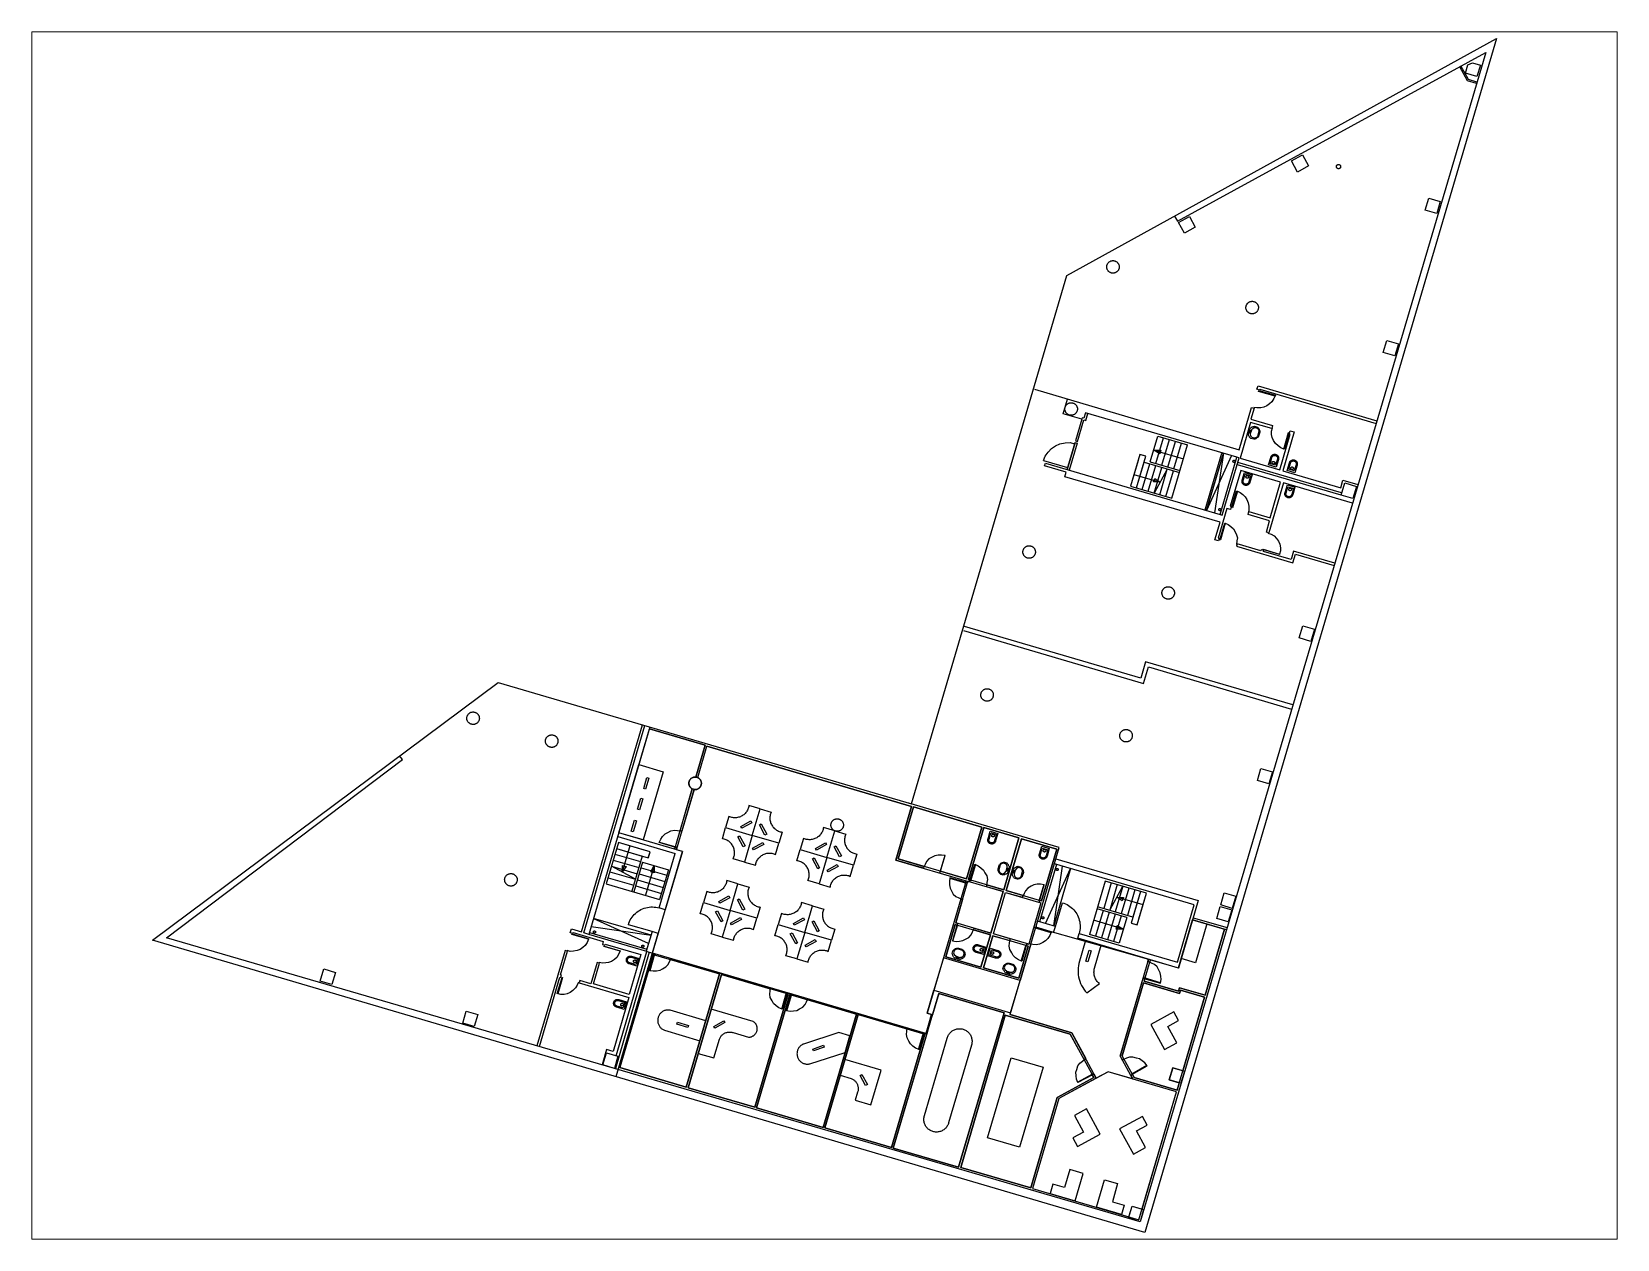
# Paper-space layout 'Layout2' of a CAD drawing. Header units: inches. Extents: x 1.05 to 9.45, y 0.8 to 7.2.
# The model-space entities are those that its viewports show. They can reach past a viewport. Long polylines and large blocks are cut down to what shows.
import ezdxf

# ---------------------------------------------------------------- set-up
doc = ezdxf.new("R2010")
doc.units = ezdxf.units.IN
doc.header["$MEASUREMENT"] = 0
for name, color, linetype in [('Computer', 200, 'Continuous'), ('Desk', 34, 'Continuous'), ('Room', 92, 'Continuous'), ('SanitationDevice', 140, 'Continuous'), ('Sink', 40, 'Continuous')]:
    doc.layers.add(name, color=color, linetype=linetype)

# ---------------------------------------------------------------- blocks, each defined once
blk = doc.blocks.new('Lavandino')
at = {"layer": 'Sink'}
for points in [[(0.127, 0), (-0.127, 0), (-0.127, 0), (-0.151, 0.015), (-0.175, 0.03), (-0.197, 0.048), (-0.219, 0.067), (-0.239, 0.087), (-0.257, 0.108), (-0.275, 0.13), (-0.29, 0.154), (-0.305, 0.178), (-0.305, 0.305), (-0.305, 0.305), (-0.299, 0.324), (-0.291, 0.342), (-0.283, 0.359), (-0.273, 0.376), (-0.263, 0.392), (-0.251, 0.408), (-0.238, 0.422), (-0.224, 0.436), (-0.21, 0.449), (-0.194, 0.461), (-0.178, 0.472), (-0.161, 0.481), (-0.144, 0.49), (-0.126, 0.497), (-0.107, 0.503), (-0.089, 0.508), (0.089, 0.508), (0.089, 0.508), (0.108, 0.503), (0.127, 0.497), (0.145, 0.49), (0.162, 0.481), (0.179, 0.471), (0.195, 0.461), (0.21, 0.449), (0.225, 0.436), (0.239, 0.422), (0.251, 0.407), (0.263, 0.392), (0.274, 0.376), (0.283, 0.359), (0.292, 0.341), (0.299, 0.323), (0.305, 0.305), (0.305, 0.178), (0.305, 0.178), (0.291, 0.153), (0.275, 0.13), (0.257, 0.107), (0.239, 0.086), (0.219, 0.066), (0.197, 0.047), (0.175, 0.03), (0.151, 0.014), (0.127, 0)], [(-0.089, 0.102), (0.102, 0.102), (0.102, 0.102), (0.115, 0.104), (0.129, 0.108), (0.142, 0.113), (0.154, 0.119), (0.167, 0.125), (0.178, 0.132), (0.19, 0.14), (0.2, 0.149), (0.21, 0.159), (0.219, 0.169), (0.228, 0.18), (0.236, 0.191), (0.243, 0.203), (0.249, 0.216), (0.254, 0.229), (0.254, 0.33), (0.254, 0.33), (0.25, 0.343), (0.244, 0.355), (0.238, 0.367), (0.231, 0.378), (0.223, 0.389), (0.215, 0.399), (0.206, 0.409), (0.196, 0.418), (0.186, 0.426), (0.175, 0.434), (0.164, 0.441), (0.152, 0.447), (0.14, 0.453), (0.127, 0.457), (-0.127, 0.458), (-0.127, 0.458), (-0.141, 0.451), (-0.154, 0.444), (-0.167, 0.436), (-0.18, 0.427), (-0.192, 0.417), (-0.203, 0.407), (-0.214, 0.396), (-0.223, 0.384), (-0.232, 0.371), (-0.24, 0.358), (-0.248, 0.345), (-0.254, 0.331), (-0.254, 0.229), (-0.203, 0.153), (-0.089, 0.102)], [(-0.063, 0.083), (-0.062, 0.083), (-0.061, 0.083), (-0.06, 0.083), (-0.059, 0.082), (-0.057, 0.082), (-0.056, 0.082), (-0.055, 0.081), (-0.054, 0.08), (-0.053, 0.08), (-0.053, 0.079), (-0.052, 0.078), (-0.051, 0.078), (-0.05, 0.077), (-0.05, 0.076), (-0.049, 0.075), (-0.048, 0.074), (-0.048, 0.073), (-0.048, 0.072), (-0.047, 0.071), (-0.047, 0.069), (-0.047, 0.068), (-0.047, 0.067), (-0.047, 0.066), (-0.047, 0.065), (-0.047, 0.064), (-0.047, 0.063), (-0.048, 0.062), (-0.048, 0.06), (-0.048, 0.059), (-0.049, 0.058), (-0.05, 0.057), (-0.05, 0.057), (-0.051, 0.056), (-0.052, 0.055), (-0.053, 0.054), (-0.053, 0.053), (-0.054, 0.053), (-0.055, 0.052), (-0.056, 0.052), (-0.057, 0.051), (-0.059, 0.051), (-0.06, 0.051), (-0.061, 0.05), (-0.062, 0.05), (-0.063, 0.05), (-0.064, 0.05), (-0.065, 0.05), (-0.066, 0.051), (-0.068, 0.051), (-0.069, 0.051), (-0.07, 0.052), (-0.071, 0.052), (-0.072, 0.053), (-0.073, 0.053), (-0.074, 0.054), (-0.074, 0.055), (-0.075, 0.056), (-0.076, 0.057), (-0.077, 0.057), (-0.077, 0.058), (-0.078, 0.059), (-0.078, 0.061), (-0.079, 0.062), (-0.079, 0.063), (-0.079, 0.064), (-0.079, 0.065), (-0.079, 0.066), (-0.079, 0.067), (-0.079, 0.068), (-0.079, 0.069), (-0.079, 0.071), (-0.079, 0.072), (-0.078, 0.073), (-0.078, 0.074), (-0.077, 0.075), (-0.077, 0.076), (-0.076, 0.077), (-0.075, 0.078), (-0.074, 0.078), (-0.074, 0.079), (-0.073, 0.08), (-0.072, 0.08), (-0.071, 0.081), (-0.07, 0.082), (-0.069, 0.082), (-0.068, 0.082), (-0.066, 0.083), (-0.065, 0.083), (-0.064, 0.083), (-0.063, 0.083)], [(0, 0.076), (0.002, 0.076), (0.004, 0.076), (0.006, 0.076), (0.008, 0.075), (0.01, 0.075), (0.011, 0.074), (0.013, 0.073), (0.015, 0.072), (0.016, 0.071), (0.018, 0.07), (0.019, 0.069), (0.021, 0.067), (0.022, 0.066), (0.023, 0.064), (0.024, 0.063), (0.025, 0.061), (0.025, 0.059), (0.026, 0.058), (0.027, 0.056), (0.027, 0.054), (0.027, 0.052), (0.027, 0.05), (0.027, 0.048), (0.027, 0.046), (0.027, 0.045), (0.027, 0.043), (0.026, 0.041), (0.025, 0.039), (0.025, 0.037), (0.024, 0.036), (0.023, 0.034), (0.022, 0.033), (0.02, 0.031), (0.019, 0.03), (0.018, 0.029), (0.016, 0.027), (0.015, 0.026), (0.013, 0.025), (0.011, 0.025), (0.01, 0.024), (0.008, 0.023), (0.006, 0.023), (0.004, 0.023), (0.002, 0.022), (0, 0.022), (-0.001, 0.022), (-0.003, 0.023), (-0.005, 0.023), (-0.007, 0.023), (-0.009, 0.024), (-0.011, 0.025), (-0.012, 0.025), (-0.014, 0.026), (-0.015, 0.027), (-0.017, 0.029), (-0.018, 0.03), (-0.02, 0.031), (-0.021, 0.033), (-0.022, 0.034), (-0.023, 0.036), (-0.024, 0.037), (-0.025, 0.039), (-0.025, 0.041), (-0.026, 0.043), (-0.026, 0.045), (-0.026, 0.046), (-0.027, 0.048), (-0.027, 0.05), (-0.026, 0.052), (-0.026, 0.054), (-0.026, 0.056), (-0.025, 0.058), (-0.025, 0.059), (-0.024, 0.061), (-0.023, 0.063), (-0.022, 0.064), (-0.021, 0.066), (-0.02, 0.067), (-0.018, 0.069), (-0.017, 0.07), (-0.015, 0.071), (-0.014, 0.072), (-0.012, 0.073), (-0.011, 0.074), (-0.009, 0.075), (-0.007, 0.075), (-0.005, 0.076), (-0.003, 0.076), (-0.001, 0.076), (0, 0.076)], [(0.064, 0.083), (0.065, 0.083), (0.066, 0.083), (0.067, 0.082), (0.069, 0.082), (0.07, 0.082), (0.071, 0.081), (0.072, 0.081), (0.073, 0.08), (0.074, 0.08), (0.075, 0.079), (0.075, 0.078), (0.076, 0.077), (0.077, 0.077), (0.078, 0.076), (0.078, 0.075), (0.079, 0.074), (0.079, 0.073), (0.08, 0.072), (0.08, 0.07), (0.08, 0.069), (0.08, 0.068), (0.08, 0.067), (0.08, 0.066), (0.08, 0.065), (0.08, 0.064), (0.08, 0.063), (0.08, 0.061), (0.079, 0.06), (0.079, 0.059), (0.078, 0.058), (0.078, 0.057), (0.077, 0.056), (0.076, 0.056), (0.075, 0.055), (0.075, 0.054), (0.074, 0.053), (0.073, 0.053), (0.072, 0.052), (0.071, 0.052), (0.07, 0.051), (0.069, 0.051), (0.067, 0.051), (0.066, 0.05), (0.065, 0.05), (0.064, 0.05), (0.063, 0.05), (0.062, 0.05), (0.061, 0.051), (0.06, 0.051), (0.058, 0.051), (0.057, 0.052), (0.056, 0.052), (0.055, 0.053), (0.054, 0.053), (0.054, 0.054), (0.053, 0.055), (0.052, 0.056), (0.051, 0.056), (0.05, 0.057), (0.05, 0.058), (0.049, 0.059), (0.049, 0.06), (0.048, 0.061), (0.048, 0.063), (0.048, 0.064), (0.048, 0.065), (0.048, 0.066), (0.048, 0.067), (0.048, 0.068), (0.048, 0.069), (0.048, 0.07), (0.048, 0.072), (0.049, 0.073), (0.049, 0.074), (0.05, 0.075), (0.05, 0.076), (0.051, 0.077), (0.052, 0.077), (0.053, 0.078), (0.054, 0.079), (0.054, 0.08), (0.055, 0.08), (0.056, 0.081), (0.057, 0.081), (0.058, 0.082), (0.06, 0.082), (0.061, 0.082), (0.062, 0.083), (0.063, 0.083), (0.064, 0.083)]]:
    blk.add_lwpolyline(points, dxfattribs=at)
blk = doc.blocks.new('Sanitario')
at = {"layer": 'SanitationDevice'}
for points in [[(-0.191, 0), (-0.191, 0.381), (-0.191, 0.381), (-0.191, 0.394), (-0.191, 0.408), (-0.189, 0.421), (-0.187, 0.434), (-0.184, 0.447), (-0.18, 0.46), (-0.175, 0.472), (-0.169, 0.484), (-0.162, 0.495), (-0.155, 0.506), (-0.147, 0.517), (-0.138, 0.527), (-0.128, 0.536), (-0.118, 0.545), (-0.107, 0.552), (-0.096, 0.559), (-0.084, 0.566), (-0.072, 0.571), (-0.059, 0.576), (-0.047, 0.579), (-0.034, 0.582), (-0.02, 0.584), (-0.007, 0.585), (0.006, 0.585), (0.019, 0.584), (0.033, 0.582), (0.046, 0.579), (0.058, 0.576), (0.071, 0.571), (0.083, 0.566), (0.095, 0.56), (0.106, 0.553), (0.117, 0.545), (0.127, 0.536), (0.137, 0.527), (0.146, 0.517), (0.154, 0.507), (0.161, 0.496), (0.168, 0.484), (0.174, 0.472), (0.179, 0.46), (0.183, 0.447), (0.186, 0.434), (0.189, 0.421), (0.19, 0.408), (0.191, 0.395), (0.19, 0.381), (0.191, 0), (-0.191, 0)], [(0.14, 0.076), (-0.14, 0.076), (-0.14, 0.381), (-0.14, 0.381), (-0.141, 0.391), (-0.14, 0.4), (-0.14, 0.41), (-0.138, 0.42), (-0.136, 0.429), (-0.133, 0.438), (-0.13, 0.448), (-0.126, 0.456), (-0.121, 0.465), (-0.116, 0.473), (-0.11, 0.481), (-0.104, 0.488), (-0.097, 0.495), (-0.09, 0.501), (-0.082, 0.507), (-0.074, 0.513), (-0.066, 0.518), (-0.057, 0.522), (-0.048, 0.525), (-0.039, 0.528), (-0.029, 0.531), (-0.02, 0.532), (-0.01, 0.533), (0, 0.534), (0.009, 0.533), (0.019, 0.532), (0.028, 0.531), (0.038, 0.528), (0.047, 0.525), (0.056, 0.522), (0.065, 0.518), (0.073, 0.513), (0.081, 0.508), (0.089, 0.502), (0.096, 0.495), (0.103, 0.488), (0.109, 0.481), (0.115, 0.473), (0.12, 0.465), (0.125, 0.457), (0.129, 0.448), (0.132, 0.439), (0.135, 0.429), (0.137, 0.42), (0.139, 0.41), (0.14, 0.401), (0.14, 0.391), (0.139, 0.381), (0.14, 0.076)], [(0.067, 0.167), (0.066, 0.162), (0.066, 0.158), (0.065, 0.153), (0.064, 0.149), (0.063, 0.145), (0.061, 0.14), (0.059, 0.136), (0.057, 0.132), (0.054, 0.129), (0.051, 0.125), (0.048, 0.122), (0.045, 0.118), (0.042, 0.116), (0.038, 0.113), (0.034, 0.11), (0.03, 0.108), (0.026, 0.106), (0.022, 0.105), (0.017, 0.104), (0.013, 0.103), (0.008, 0.102), (0.004, 0.102), (-0.001, 0.102), (-0.005, 0.102), (-0.01, 0.103), (-0.014, 0.104), (-0.019, 0.105), (-0.023, 0.106), (-0.027, 0.108), (-0.031, 0.11), (-0.035, 0.113), (-0.039, 0.115), (-0.042, 0.118), (-0.045, 0.122), (-0.048, 0.125), (-0.051, 0.128), (-0.054, 0.132), (-0.056, 0.136), (-0.058, 0.14), (-0.06, 0.144), (-0.061, 0.149), (-0.062, 0.153), (-0.063, 0.158), (-0.063, 0.162), (-0.064, 0.167), (-0.063, 0.171), (-0.063, 0.176), (-0.062, 0.18), (-0.061, 0.185), (-0.06, 0.189), (-0.058, 0.193), (-0.056, 0.197), (-0.054, 0.201), (-0.051, 0.205), (-0.048, 0.209), (-0.045, 0.212), (-0.042, 0.215), (-0.039, 0.218), (-0.035, 0.221), (-0.031, 0.223), (-0.027, 0.225), (-0.023, 0.227), (-0.019, 0.229), (-0.014, 0.23), (-0.01, 0.231), (-0.005, 0.231), (-0.001, 0.232), (0.004, 0.232), (0.008, 0.232), (0.013, 0.231), (0.017, 0.23), (0.022, 0.229), (0.026, 0.227), (0.03, 0.225), (0.034, 0.223), (0.038, 0.221), (0.042, 0.218), (0.045, 0.215), (0.048, 0.212), (0.051, 0.209), (0.054, 0.205), (0.057, 0.201), (0.059, 0.197), (0.061, 0.193), (0.063, 0.189), (0.064, 0.185), (0.065, 0.18), (0.066, 0.176), (0.066, 0.171), (0.067, 0.167)]]:
    blk.add_lwpolyline(points, dxfattribs=at)

msp = doc.modelspace()

# ---------------------------------------------------------------- linework, layer by layer
for points in [[(1826546.539, 5114782.6), (1826529.806, 5114770.116), (1826509.785, 5114776.002), (1826502.255, 5114750.399), (1826481.452, 5114738.928), (1826498.491, 5114796.757), (1826546.539, 5114782.6)], [(1826497.039, 5114747.523), (1826496.899, 5114747.777), (1826481.975, 5114739.596), (1826498.713, 5114796.241), (1826545.851, 5114782.485), (1826534.431, 5114773.853), (1826534.569, 5114773.669)], [(1826499.274, 5114796.076), (1826499.102, 5114795.491), (1826498.541, 5114795.656), (1826498.713, 5114796.241), (1826499.274, 5114796.076)], [(1826498.767, 5114796.148), (1826496.945, 5114789.952)], [(1826503.922, 5114794.632), (1826498.767, 5114796.148)], [(1826502.65, 5114790.272), (1826503.927, 5114794.63)], [(1826504.011, 5114794.606), (1826502.73, 5114790.217)], [(1826507.395, 5114793.611), (1826504.011, 5114794.606)], [(1826505.241, 5114786.229), (1826507.395, 5114793.611)], [(1826507.502, 5114793.601), (1826505.301, 5114786.117)], [(1826510.666, 5114792.67), (1826507.502, 5114793.601)], [(1826509.004, 5114787.02), (1826510.666, 5114792.67)], [(1826510.752, 5114792.645), (1826509.138, 5114787.157)], [(1826513.978, 5114791.696), (1826510.752, 5114792.645)], [(1826512.364, 5114786.208), (1826513.978, 5114791.696)], [(1826514.064, 5114791.671), (1826512.45, 5114786.183)], [(1826517.291, 5114790.722), (1826514.064, 5114791.671)], [(1826500.84, 5114789.294), (1826502.65, 5114790.272)], [(1826502.73, 5114790.217), (1826500.96, 5114789.252)], [(1826515.677, 5114785.234), (1826517.291, 5114790.722)], [(1826517.377, 5114790.697), (1826515.763, 5114785.209)], [(1826520.603, 5114789.748), (1826517.377, 5114790.697)], [(1826496.919, 5114789.864), (1826495.594, 5114785.358)], [(1826497.302, 5114789.371), (1826497.13, 5114788.786), (1826496.569, 5114788.951), (1826496.741, 5114789.536), (1826497.302, 5114789.371)], [(1826498.992, 5114789.254), (1826496.919, 5114789.864)], [(1826496.945, 5114789.952), (1826499.05, 5114789.333)], [(1826499.05, 5114789.333), (1826499.161, 5114789.138)], [(1826500.949, 5114789.083), (1826500.836, 5114789.292)], [(1826501.727, 5114789.501), (1826501.739, 5114789.478), (1826501, 5114789.083), (1826500.988, 5114789.105), (1826501.727, 5114789.501), (1826501.727, 5114789.501)], [(1826501.727, 5114789.501), (1826501.789, 5114789.332), (1826501.816, 5114789.173), (1826501.82, 5114789.003), (1826501.779, 5114788.865), (1826501.727, 5114788.693), (1826501.628, 5114788.554), (1826501.506, 5114788.46), (1826501.383, 5114788.365)], [(1826518.989, 5114784.26), (1826520.603, 5114789.748)], [(1826520.689, 5114789.723), (1826519.075, 5114784.234)], [(1826523.908, 5114788.776), (1826520.689, 5114789.723)], [(1826498.376, 5114788.693), (1826498.389, 5114788.671), (1826499.118, 5114789.085), (1826499.106, 5114789.107), (1826498.376, 5114788.693), (1826498.376, 5114788.693)], [(1826498.376, 5114788.693), (1826498.486, 5114788.551), (1826498.606, 5114788.443), (1826498.747, 5114788.348), (1826498.886, 5114788.31), (1826499.059, 5114788.262), (1826499.229, 5114788.271), (1826499.374, 5114788.324), (1826499.52, 5114788.377)], [(1826499.083, 5114789.094), (1826498.992, 5114789.254)], [(1826499.161, 5114789.138), (1826499.083, 5114789.094)], [(1826501.027, 5114789.126), (1826500.949, 5114789.083)], [(1826500.96, 5114789.252), (1826501.027, 5114789.126)], [(1826524.092, 5114789.214), (1826522.051, 5114782.276)], [(1826522.294, 5114783.288), (1826523.908, 5114788.776)], [(1826523.974, 5114788.812), (1826522.331, 5114783.229)], [(1826523.974, 5114788.812), (1826522.332, 5114783.228)], [(1826522.478, 5114783.185), (1826524.124, 5114788.825)], [(1826524.731, 5114788.647), (1826524.559, 5114788.062), (1826523.998, 5114788.227), (1826524.17, 5114788.812), (1826524.731, 5114788.647)], [(1826524.554, 5114787.9), (1826524.77, 5114788.637)], [(1826498.547, 5114784.673), (1826499.586, 5114788.206)], [(1826499.683, 5114788.219), (1826498.572, 5114784.441)], [(1826499.495, 5114788.368), (1826499.573, 5114788.413)], [(1826499.586, 5114788.206), (1826499.495, 5114788.368)], [(1826499.683, 5114788.219), (1826499.573, 5114788.413)], [(1826501.347, 5114788.338), (1826501.426, 5114788.381)], [(1826502.019, 5114787.083), (1826501.347, 5114788.338)], [(1826501.426, 5114788.381), (1826502.095, 5114787.154)], [(1826509.419, 5114787.9), (1826509.443, 5114787.893), (1826509.207, 5114787.089), (1826509.182, 5114787.096), (1826509.419, 5114787.9), (1826509.419, 5114787.9)], [(1826509.419, 5114787.9), (1826509.582, 5114787.826), (1826509.714, 5114787.734), (1826509.839, 5114787.618), (1826509.908, 5114787.492), (1826509.994, 5114787.334), (1826510.024, 5114787.166), (1826510.006, 5114787.013), (1826509.987, 5114786.859)], [(1826524.086, 5114788.201), (1826522.6, 5114783.149)], [(1826523.47, 5114785.384), (1826524.237, 5114787.993)], [(1826524.237, 5114787.993), (1826524.554, 5114787.9)], [(1826527.796, 5114787.754), (1826526.81, 5114784.402)], [(1826505.009, 5114786.203), (1826502.019, 5114787.083)], [(1826502.095, 5114787.154), (1826505.241, 5114786.229)], [(1826509.023, 5114787.015), (1826509.047, 5114787.007), (1826508.811, 5114786.203), (1826508.786, 5114786.21), (1826509.023, 5114787.015), (1826509.023, 5114787.015)], [(1826509.047, 5114787.007), (1826509.004, 5114787.02)], [(1826509.082, 5114787.125), (1826509.047, 5114787.007)], [(1826509.182, 5114787.096), (1826509.082, 5114787.125)], [(1826509.138, 5114787.157), (1826509.195, 5114787.14)], [(1826509.195, 5114787.14), (1826509.182, 5114787.096)], [(1826526.559, 5114783.098), (1826527.918, 5114787.718)], [(1826505.009, 5114786.203), (1826504.984, 5114786.117)], [(1826508.465, 5114785.187), (1826508.768, 5114786.215)], [(1826508.768, 5114786.215), (1826509.028, 5114786.139)], [(1826509.987, 5114786.859), (1826510, 5114786.903)], [(1826514.801, 5114785.443), (1826509.987, 5114786.859)], [(1826510, 5114786.903), (1826512.364, 5114786.208)], [(1826531.516, 5114786.621), (1826531.344, 5114786.036), (1826530.783, 5114786.201), (1826530.955, 5114786.786), (1826531.516, 5114786.621)], [(1826508.7, 5114785.025), (1826504.984, 5114786.117)], [(1826505.301, 5114786.117), (1826508.465, 5114785.187)], [(1826509.028, 5114786.139), (1826508.7, 5114785.025)], [(1826512.45, 5114786.183), (1826514.814, 5114785.487)], [(1826515.843, 5114786.011), (1826515.665, 5114786.037), (1826515.504, 5114786.031), (1826515.336, 5114786.001), (1826515.21, 5114785.932), (1826515.052, 5114785.846), (1826514.936, 5114785.721), (1826514.869, 5114785.582), (1826514.801, 5114785.443)], [(1826514.814, 5114785.487), (1826514.801, 5114785.443)], [(1826515.843, 5114786.011), (1826515.818, 5114786.018), (1826515.582, 5114785.214), (1826515.606, 5114785.207), (1826515.843, 5114786.011), (1826515.843, 5114786.011)], [(1826516.044, 5114785.952), (1826516.068, 5114785.945), (1826515.831, 5114785.14), (1826515.807, 5114785.147), (1826516.044, 5114785.952), (1826516.044, 5114785.952)], [(1826516.044, 5114785.952), (1826516.207, 5114785.878), (1826516.339, 5114785.786), (1826516.464, 5114785.67), (1826516.533, 5114785.543), (1826516.619, 5114785.386), (1826516.649, 5114785.218), (1826516.63, 5114785.064), (1826516.612, 5114784.911)], [(1826523.692, 5114785.955), (1826524.058, 5114785.847), (1826524.058, 5114785.847), (1826524.071, 5114785.844), (1826524.084, 5114785.839), (1826524.096, 5114785.834), (1826524.108, 5114785.828), (1826524.119, 5114785.822), (1826524.13, 5114785.814), (1826524.141, 5114785.806), (1826524.15, 5114785.797), (1826524.16, 5114785.787), (1826524.168, 5114785.777), (1826524.176, 5114785.766), (1826524.183, 5114785.755), (1826524.189, 5114785.743), (1826524.194, 5114785.731), (1826524.199, 5114785.718), (1826524.202, 5114785.705), (1826524.205, 5114785.692), (1826524.207, 5114785.679), (1826524.208, 5114785.666), (1826524.207, 5114785.652), (1826524.206, 5114785.639), (1826524.204, 5114785.626), (1826524.202, 5114785.613), (1826524.198, 5114785.6), (1826524.193, 5114785.588), (1826524.188, 5114785.576), (1826524.181, 5114785.564), (1826524.174, 5114785.553), (1826524.166, 5114785.542), (1826524.158, 5114785.532), (1826524.148, 5114785.522), (1826524.139, 5114785.513), (1826524.128, 5114785.505), (1826524.117, 5114785.498), (1826524.105, 5114785.491), (1826524.093, 5114785.486), (1826524.081, 5114785.481), (1826524.068, 5114785.477), (1826524.055, 5114785.473), (1826524.042, 5114785.471), (1826524.029, 5114785.47), (1826524.016, 5114785.469), (1826524.002, 5114785.47), (1826523.989, 5114785.471), (1826523.976, 5114785.474), (1826523.963, 5114785.477), (1826523.951, 5114785.481), (1826523.585, 5114785.589), (1826523.692, 5114785.955)], [(1826523.672, 5114785.616), (1826523.751, 5114785.884), (1826524.044, 5114785.798), (1826524.044, 5114785.798), (1826524.053, 5114785.796), (1826524.062, 5114785.793), (1826524.071, 5114785.79), (1826524.08, 5114785.785), (1826524.089, 5114785.781), (1826524.097, 5114785.775), (1826524.105, 5114785.77), (1826524.112, 5114785.763), (1826524.119, 5114785.756), (1826524.125, 5114785.749), (1826524.131, 5114785.741), (1826524.136, 5114785.733), (1826524.141, 5114785.725), (1826524.145, 5114785.716), (1826524.149, 5114785.707), (1826524.151, 5114785.698), (1826524.154, 5114785.688), (1826524.155, 5114785.679), (1826524.156, 5114785.669), (1826524.156, 5114785.659), (1826524.156, 5114785.65), (1826524.155, 5114785.64), (1826524.153, 5114785.63), (1826524.151, 5114785.621), (1826524.148, 5114785.612), (1826524.144, 5114785.603), (1826524.14, 5114785.594), (1826524.135, 5114785.586), (1826524.129, 5114785.578), (1826524.123, 5114785.57), (1826524.117, 5114785.563), (1826524.11, 5114785.556), (1826524.102, 5114785.55), (1826524.095, 5114785.544), (1826524.086, 5114785.539), (1826524.078, 5114785.535), (1826524.069, 5114785.531), (1826524.06, 5114785.527), (1826524.051, 5114785.525), (1826524.041, 5114785.523), (1826524.032, 5114785.521), (1826524.022, 5114785.52), (1826524.012, 5114785.52), (1826524.002, 5114785.521), (1826523.993, 5114785.522), (1826523.983, 5114785.524), (1826523.974, 5114785.527), (1826523.965, 5114785.53), (1826523.672, 5114785.616)], [(1826523.78, 5114785.661), (1826523.775, 5114785.662), (1826523.771, 5114785.664), (1826523.767, 5114785.666), (1826523.763, 5114785.668), (1826523.76, 5114785.671), (1826523.756, 5114785.673), (1826523.753, 5114785.677), (1826523.749, 5114785.68), (1826523.747, 5114785.683), (1826523.744, 5114785.687), (1826523.742, 5114785.691), (1826523.739, 5114785.695), (1826523.738, 5114785.699), (1826523.736, 5114785.703), (1826523.735, 5114785.708), (1826523.734, 5114785.712), (1826523.733, 5114785.717), (1826523.733, 5114785.721), (1826523.733, 5114785.726), (1826523.733, 5114785.73), (1826523.734, 5114785.735), (1826523.735, 5114785.739), (1826523.736, 5114785.744), (1826523.738, 5114785.748), (1826523.74, 5114785.752), (1826523.742, 5114785.756), (1826523.744, 5114785.76), (1826523.747, 5114785.763), (1826523.75, 5114785.767), (1826523.753, 5114785.77), (1826523.757, 5114785.773), (1826523.76, 5114785.776), (1826523.764, 5114785.778), (1826523.768, 5114785.781), (1826523.772, 5114785.783), (1826523.776, 5114785.784), (1826523.781, 5114785.786), (1826523.785, 5114785.787), (1826523.79, 5114785.788), (1826523.794, 5114785.788), (1826523.799, 5114785.788), (1826523.803, 5114785.788), (1826523.808, 5114785.787), (1826523.812, 5114785.787), (1826523.816, 5114785.785), (1826523.821, 5114785.784), (1826523.825, 5114785.782), (1826523.829, 5114785.78), (1826523.833, 5114785.778), (1826523.837, 5114785.775), (1826523.84, 5114785.773), (1826523.844, 5114785.77), (1826523.847, 5114785.766), (1826523.85, 5114785.763), (1826523.852, 5114785.759), (1826523.855, 5114785.755), (1826523.857, 5114785.751), (1826523.859, 5114785.747), (1826523.86, 5114785.743), (1826523.861, 5114785.738), (1826523.862, 5114785.734), (1826523.863, 5114785.729), (1826523.863, 5114785.725), (1826523.863, 5114785.72), (1826523.863, 5114785.716), (1826523.862, 5114785.711), (1826523.861, 5114785.707), (1826523.86, 5114785.702), (1826523.858, 5114785.698), (1826523.856, 5114785.694), (1826523.854, 5114785.69), (1826523.852, 5114785.686), (1826523.849, 5114785.683), (1826523.846, 5114785.679), (1826523.843, 5114785.676), (1826523.84, 5114785.673), (1826523.836, 5114785.67), (1826523.832, 5114785.668), (1826523.828, 5114785.665), (1826523.824, 5114785.663), (1826523.82, 5114785.662), (1826523.816, 5114785.66), (1826523.811, 5114785.659), (1826523.807, 5114785.659), (1826523.802, 5114785.658), (1826523.798, 5114785.658), (1826523.793, 5114785.658), (1826523.789, 5114785.659), (1826523.784, 5114785.659), (1826523.78, 5114785.661)], [(1826495.568, 5114785.271), (1826494.625, 5114782.064)], [(1826496.811, 5114784.906), (1826495.568, 5114785.271)], [(1826495.594, 5114785.358), (1826496.751, 5114785.018)], [(1826496.751, 5114785.018), (1826496.801, 5114785.186)], [(1826496.801, 5114785.186), (1826498.547, 5114784.673)], [(1826496.861, 5114785.073), (1826496.811, 5114784.906)], [(1826498.521, 5114784.585), (1826496.861, 5114785.073)], [(1826497.725, 5114784.69), (1826497.699, 5114784.512), (1826497.705, 5114784.351), (1826497.735, 5114784.184), (1826497.804, 5114784.057), (1826497.89, 5114783.9), (1826498.014, 5114783.783), (1826498.154, 5114783.716), (1826498.293, 5114783.649)], [(1826497.725, 5114784.69), (1826497.717, 5114784.666), (1826498.522, 5114784.429), (1826498.529, 5114784.453), (1826497.725, 5114784.69), (1826497.725, 5114784.69)], [(1826515.606, 5114785.207), (1826515.619, 5114785.251)], [(1826515.807, 5114785.147), (1826515.606, 5114785.207)], [(1826515.619, 5114785.251), (1826515.677, 5114785.234)], [(1826515.763, 5114785.209), (1826515.82, 5114785.192)], [(1826515.82, 5114785.192), (1826515.807, 5114785.147)], [(1826516.625, 5114784.955), (1826516.612, 5114784.911)], [(1826521.415, 5114783.498), (1826516.612, 5114784.911)], [(1826518.989, 5114784.26), (1826516.625, 5114784.955)], [(1826522.884, 5114783.304), (1826523.451, 5114785.231)], [(1826523.451, 5114785.231), (1826525.182, 5114784.722)], [(1826525.883, 5114784.674), (1826523.47, 5114785.384)], [(1826525.182, 5114784.722), (1826524.888, 5114783.722)], [(1826525.01, 5114783.686), (1826525.311, 5114784.71)], [(1826525.311, 5114784.71), (1826525.848, 5114784.552)], [(1826525.848, 5114784.552), (1826525.883, 5114784.674)], [(1826525.901, 5114784.643), (1826525.968, 5114784.782), (1826526.06, 5114784.914), (1826526.176, 5114785.039), (1826526.309, 5114785.132), (1826526.46, 5114785.194), (1826526.604, 5114785.231), (1826526.764, 5114785.237), (1826526.935, 5114785.186)], [(1826526.935, 5114785.186), (1826526.705, 5114784.406), (1826526.681, 5114784.413), (1826526.91, 5114785.194), (1826526.935, 5114785.186), (1826526.935, 5114785.186)], [(1826538.414, 5114784.583), (1826538.242, 5114783.998), (1826537.681, 5114784.163), (1826537.853, 5114784.748), (1826538.414, 5114784.583)], [(1826495.897, 5114780.684), (1826496.858, 5114783.951)], [(1826496.858, 5114783.951), (1826501.735, 5114782.51)], [(1826498.486, 5114784.466), (1826498.521, 5114784.585)], [(1826498.572, 5114784.441), (1826498.486, 5114784.466)], [(1826504.009, 5114782.801), (1826504.525, 5114784.558)], [(1826504.131, 5114782.887), (1826504.589, 5114784.446)], [(1826504.525, 5114784.558), (1826508.241, 5114783.465)], [(1826504.589, 5114784.446), (1826506.298, 5114783.943)], [(1826506.298, 5114783.943), (1826505.84, 5114782.384)], [(1826506.418, 5114783.908), (1826505.959, 5114782.349)], [(1826508.127, 5114783.406), (1826506.418, 5114783.908)], [(1826519.075, 5114784.234), (1826521.428, 5114783.542)], [(1826522.467, 5114784.063), (1826522.29, 5114784.089), (1826522.129, 5114784.083), (1826521.961, 5114784.053), (1826521.835, 5114783.984), (1826521.677, 5114783.898), (1826521.561, 5114783.773), (1826521.494, 5114783.634), (1826521.426, 5114783.495)], [(1826522.467, 5114784.063), (1826522.443, 5114784.07), (1826522.206, 5114783.265), (1826522.231, 5114783.258), (1826522.467, 5114784.063), (1826522.467, 5114784.063)], [(1826526.774, 5114784.28), (1826526.437, 5114783.134)], [(1826526.761, 5114784.416), (1826526.725, 5114784.294)], [(1826526.725, 5114784.294), (1826526.774, 5114784.28)], [(1826526.81, 5114784.402), (1826526.761, 5114784.416)], [(1826496.908, 5114783.671), (1826496.091, 5114780.892)], [(1826501.665, 5114782.273), (1826496.908, 5114783.671)], [(1826498.217, 5114783.551), (1826498.25, 5114783.661)], [(1826498.25, 5114783.661), (1826498.336, 5114783.636)], [(1826498.336, 5114783.636), (1826498.303, 5114783.526)], [(1826504.443, 5114783.623), (1826504.467, 5114783.616), (1826504.231, 5114782.811), (1826504.206, 5114782.818), (1826504.443, 5114783.623), (1826504.443, 5114783.623)], [(1826504.443, 5114783.623), (1826504.607, 5114783.548), (1826504.739, 5114783.456), (1826504.863, 5114783.34), (1826504.932, 5114783.214), (1826505.018, 5114783.056), (1826505.048, 5114782.888), (1826505.03, 5114782.735), (1826505.011, 5114782.581)], [(1826507.401, 5114780.607), (1826508.241, 5114783.465)], [(1826507.669, 5114781.847), (1826508.127, 5114783.406)], [(1826522.231, 5114783.258), (1826522.244, 5114783.303)], [(1826522.331, 5114783.229), (1826522.231, 5114783.258)], [(1826522.332, 5114783.228), (1826522.231, 5114783.258)], [(1826522.244, 5114783.303), (1826522.294, 5114783.288)], [(1826522.331, 5114783.229), (1826522.281, 5114783.244)], [(1826522.626, 5114783.142), (1826522.332, 5114783.228)], [(1826522.344, 5114782.189), (1826522.626, 5114783.142)], [(1826522.6, 5114783.149), (1826525.404, 5114782.325)], [(1826524.616, 5114782.795), (1826522.884, 5114783.304)], [(1826523.076, 5114783.858), (1826523.441, 5114783.75), (1826523.441, 5114783.75), (1826523.454, 5114783.747), (1826523.467, 5114783.742), (1826523.479, 5114783.737), (1826523.491, 5114783.731), (1826523.503, 5114783.725), (1826523.514, 5114783.717), (1826523.524, 5114783.709), (1826523.534, 5114783.7), (1826523.543, 5114783.69), (1826523.551, 5114783.68), (1826523.559, 5114783.669), (1826523.566, 5114783.658), (1826523.572, 5114783.646), (1826523.578, 5114783.634), (1826523.582, 5114783.621), (1826523.586, 5114783.608), (1826523.588, 5114783.595), (1826523.59, 5114783.582), (1826523.591, 5114783.569), (1826523.591, 5114783.555), (1826523.59, 5114783.542), (1826523.588, 5114783.529), (1826523.585, 5114783.516), (1826523.581, 5114783.503), (1826523.577, 5114783.491), (1826523.571, 5114783.479), (1826523.565, 5114783.467), (1826523.558, 5114783.456), (1826523.55, 5114783.445), (1826523.541, 5114783.435), (1826523.532, 5114783.425), (1826523.522, 5114783.416), (1826523.511, 5114783.408), (1826523.5, 5114783.401), (1826523.489, 5114783.394), (1826523.477, 5114783.389), (1826523.464, 5114783.384), (1826523.452, 5114783.38), (1826523.439, 5114783.376), (1826523.426, 5114783.374), (1826523.412, 5114783.373), (1826523.399, 5114783.372), (1826523.386, 5114783.373), (1826523.373, 5114783.374), (1826523.359, 5114783.377), (1826523.347, 5114783.38), (1826523.334, 5114783.384), (1826522.968, 5114783.492), (1826523.076, 5114783.858)], [(1826523.056, 5114783.519), (1826523.134, 5114783.787), (1826523.427, 5114783.701), (1826523.427, 5114783.701), (1826523.437, 5114783.699), (1826523.446, 5114783.696), (1826523.455, 5114783.693), (1826523.464, 5114783.688), (1826523.472, 5114783.684), (1826523.48, 5114783.678), (1826523.488, 5114783.673), (1826523.495, 5114783.666), (1826523.502, 5114783.659), (1826523.508, 5114783.652), (1826523.514, 5114783.644), (1826523.519, 5114783.636), (1826523.524, 5114783.628), (1826523.528, 5114783.619), (1826523.532, 5114783.61), (1826523.535, 5114783.601), (1826523.537, 5114783.591), (1826523.539, 5114783.582), (1826523.539, 5114783.572), (1826523.54, 5114783.562), (1826523.539, 5114783.553), (1826523.538, 5114783.543), (1826523.536, 5114783.533), (1826523.534, 5114783.524), (1826523.531, 5114783.515), (1826523.527, 5114783.506), (1826523.523, 5114783.497), (1826523.518, 5114783.489), (1826523.513, 5114783.481), (1826523.507, 5114783.473), (1826523.5, 5114783.466), (1826523.493, 5114783.459), (1826523.486, 5114783.453), (1826523.478, 5114783.447), (1826523.47, 5114783.442), (1826523.461, 5114783.438), (1826523.452, 5114783.434), (1826523.443, 5114783.43), (1826523.434, 5114783.428), (1826523.424, 5114783.426), (1826523.415, 5114783.424), (1826523.405, 5114783.423), (1826523.395, 5114783.423), (1826523.386, 5114783.424), (1826523.376, 5114783.425), (1826523.367, 5114783.427), (1826523.357, 5114783.43), (1826523.348, 5114783.433), (1826523.056, 5114783.519)], [(1826523.163, 5114783.564), (1826523.159, 5114783.565), (1826523.155, 5114783.567), (1826523.15, 5114783.569), (1826523.147, 5114783.571), (1826523.143, 5114783.574), (1826523.139, 5114783.576), (1826523.136, 5114783.58), (1826523.133, 5114783.583), (1826523.13, 5114783.586), (1826523.127, 5114783.59), (1826523.125, 5114783.594), (1826523.123, 5114783.598), (1826523.121, 5114783.602), (1826523.119, 5114783.606), (1826523.118, 5114783.611), (1826523.117, 5114783.615), (1826523.117, 5114783.62), (1826523.116, 5114783.624), (1826523.116, 5114783.629), (1826523.117, 5114783.633), (1826523.117, 5114783.638), (1826523.118, 5114783.642), (1826523.12, 5114783.647), (1826523.121, 5114783.651), (1826523.123, 5114783.655), (1826523.125, 5114783.659), (1826523.128, 5114783.663), (1826523.13, 5114783.666), (1826523.133, 5114783.67), (1826523.137, 5114783.673), (1826523.14, 5114783.676), (1826523.144, 5114783.679), (1826523.147, 5114783.681), (1826523.151, 5114783.684), (1826523.155, 5114783.686), (1826523.16, 5114783.687), (1826523.164, 5114783.689), (1826523.168, 5114783.69), (1826523.173, 5114783.691), (1826523.177, 5114783.691), (1826523.182, 5114783.691), (1826523.186, 5114783.691), (1826523.191, 5114783.69), (1826523.195, 5114783.69), (1826523.2, 5114783.688), (1826523.204, 5114783.687), (1826523.208, 5114783.685), (1826523.212, 5114783.683), (1826523.216, 5114783.681), (1826523.22, 5114783.678), (1826523.224, 5114783.676), (1826523.227, 5114783.673), (1826523.23, 5114783.669), (1826523.233, 5114783.666), (1826523.236, 5114783.662), (1826523.238, 5114783.658), (1826523.24, 5114783.654), (1826523.242, 5114783.65), (1826523.243, 5114783.646), (1826523.245, 5114783.641), (1826523.246, 5114783.637), (1826523.246, 5114783.632), (1826523.246, 5114783.628), (1826523.246, 5114783.623), (1826523.246, 5114783.619), (1826523.245, 5114783.614), (1826523.244, 5114783.61), (1826523.243, 5114783.606), (1826523.242, 5114783.601), (1826523.24, 5114783.597), (1826523.238, 5114783.593), (1826523.235, 5114783.589), (1826523.232, 5114783.586), (1826523.23, 5114783.582), (1826523.226, 5114783.579), (1826523.223, 5114783.576), (1826523.219, 5114783.573), (1826523.216, 5114783.571), (1826523.212, 5114783.568), (1826523.208, 5114783.566), (1826523.203, 5114783.565), (1826523.199, 5114783.563), (1826523.195, 5114783.562), (1826523.19, 5114783.562), (1826523.186, 5114783.561), (1826523.181, 5114783.561), (1826523.176, 5114783.561), (1826523.172, 5114783.562), (1826523.167, 5114783.562), (1826523.163, 5114783.564)], [(1826524.676, 5114782.91), (1826524.669, 5114782.886), (1826523.888, 5114783.115), (1826523.896, 5114783.14), (1826524.676, 5114782.91), (1826524.676, 5114782.91)], [(1826523.896, 5114783.14), (1826523.963, 5114783.279), (1826524.03, 5114783.418), (1826524.171, 5114783.535), (1826524.304, 5114783.629), (1826524.455, 5114783.69), (1826524.591, 5114783.703), (1826524.752, 5114783.709), (1826524.905, 5114783.69)], [(1826524.888, 5114783.722), (1826525.01, 5114783.686)], [(1826525.42, 5114782.559), (1826525.495, 5114782.722), (1826525.587, 5114782.854), (1826525.696, 5114782.955), (1826525.829, 5114783.048), (1826525.98, 5114783.11), (1826526.147, 5114783.14), (1826526.308, 5114783.145), (1826526.454, 5114783.102)], [(1826526.437, 5114783.134), (1826526.559, 5114783.098)], [(1826499.359, 5114781.502), (1826499.725, 5114782.746)], [(1826499.627, 5114781.423), (1826499.993, 5114782.667)], [(1826499.725, 5114782.746), (1826501.163, 5114782.322)], [(1826499.92, 5114781.337), (1826500.286, 5114782.581)], [(1826500.212, 5114781.251), (1826500.578, 5114782.495)], [(1826500.505, 5114781.165), (1826500.871, 5114782.409)], [(1826501.735, 5114782.51), (1826501.665, 5114782.273)], [(1826503.013, 5114782.219), (1826503.088, 5114782.383), (1826503.18, 5114782.515), (1826503.296, 5114782.64), (1826503.422, 5114782.709), (1826503.58, 5114782.795), (1826503.748, 5114782.825), (1826503.901, 5114782.806), (1826504.055, 5114782.787)], [(1826504.009, 5114782.801), (1826504.097, 5114782.775)], [(1826504.105, 5114782.801), (1826504.097, 5114782.775)], [(1826504.194, 5114782.775), (1826504.105, 5114782.801)], [(1826504.219, 5114782.861), (1826504.131, 5114782.887)], [(1826504.194, 5114782.775), (1826504.219, 5114782.861)], [(1826505.022, 5114782.625), (1826504.997, 5114782.539)], [(1826504.997, 5114782.539), (1826505.815, 5114782.298)], [(1826505.84, 5114782.384), (1826505.022, 5114782.625)], [(1826505.959, 5114782.349), (1826506.777, 5114782.109)], [(1826507.804, 5114782.634), (1826507.626, 5114782.66), (1826507.466, 5114782.654), (1826507.298, 5114782.624), (1826507.172, 5114782.555), (1826507.014, 5114782.469), (1826506.898, 5114782.344), (1826506.83, 5114782.205), (1826506.763, 5114782.066)], [(1826507.804, 5114782.634), (1826507.78, 5114782.641), (1826507.543, 5114781.837), (1826507.568, 5114781.83), (1826507.804, 5114782.634), (1826507.804, 5114782.634)], [(1826525.29, 5114781.935), (1826522.395, 5114782.362)], [(1826522.395, 5114782.362), (1826525.175, 5114781.545)], [(1826525.175, 5114781.545), (1826522.534, 5114782.745)], [(1826525.376, 5114782.227), (1826522.596, 5114783.045)], [(1826522.778, 5114782.842), (1826522.775, 5114782.843), (1826522.771, 5114782.845), (1826522.768, 5114782.847), (1826522.765, 5114782.849), (1826522.761, 5114782.851), (1826522.759, 5114782.853), (1826522.756, 5114782.856), (1826522.753, 5114782.858), (1826522.751, 5114782.861), (1826522.749, 5114782.864), (1826522.747, 5114782.867), (1826522.745, 5114782.871), (1826522.743, 5114782.874), (1826522.742, 5114782.878), (1826522.741, 5114782.881), (1826522.74, 5114782.885), (1826522.74, 5114782.889), (1826522.74, 5114782.893), (1826522.74, 5114782.896), (1826522.74, 5114782.9), (1826522.74, 5114782.904), (1826522.741, 5114782.908), (1826522.742, 5114782.911), (1826522.744, 5114782.915), (1826522.745, 5114782.918), (1826522.747, 5114782.921), (1826522.749, 5114782.925), (1826522.751, 5114782.928), (1826522.754, 5114782.931), (1826522.756, 5114782.933), (1826522.759, 5114782.936), (1826522.762, 5114782.938), (1826522.765, 5114782.94), (1826522.768, 5114782.942), (1826522.772, 5114782.944), (1826522.775, 5114782.945), (1826522.779, 5114782.946), (1826522.783, 5114782.947), (1826522.786, 5114782.948), (1826522.79, 5114782.948), (1826522.794, 5114782.948), (1826522.798, 5114782.948), (1826522.801, 5114782.948), (1826522.805, 5114782.947), (1826522.809, 5114782.946), (1826522.812, 5114782.945), (1826522.816, 5114782.943), (1826522.819, 5114782.942), (1826522.822, 5114782.94), (1826522.826, 5114782.938), (1826522.828, 5114782.935), (1826522.831, 5114782.933), (1826522.834, 5114782.93), (1826522.836, 5114782.927), (1826522.838, 5114782.924), (1826522.84, 5114782.921), (1826522.842, 5114782.917), (1826522.844, 5114782.914), (1826522.845, 5114782.91), (1826522.846, 5114782.907), (1826522.847, 5114782.903), (1826522.847, 5114782.899), (1826522.847, 5114782.896), (1826522.847, 5114782.892), (1826522.847, 5114782.888), (1826522.847, 5114782.884), (1826522.846, 5114782.881), (1826522.845, 5114782.877), (1826522.843, 5114782.874), (1826522.842, 5114782.87), (1826522.84, 5114782.867), (1826522.838, 5114782.864), (1826522.836, 5114782.861), (1826522.833, 5114782.858), (1826522.831, 5114782.855), (1826522.828, 5114782.853), (1826522.825, 5114782.85), (1826522.822, 5114782.848), (1826522.819, 5114782.846), (1826522.815, 5114782.845), (1826522.812, 5114782.843), (1826522.808, 5114782.842), (1826522.804, 5114782.841), (1826522.801, 5114782.841), (1826522.797, 5114782.84), (1826522.793, 5114782.84), (1826522.789, 5114782.84), (1826522.786, 5114782.841), (1826522.782, 5114782.841), (1826522.778, 5114782.842)], [(1826524.63, 5114782.844), (1826524.616, 5114782.795)], [(1826524.752, 5114782.808), (1826524.63, 5114782.844)], [(1826524.709, 5114782.662), (1826524.752, 5114782.808)], [(1826526.172, 5114782.232), (1826524.709, 5114782.662)], [(1826526.225, 5114782.322), (1826526.218, 5114782.298), (1826525.413, 5114782.534), (1826525.42, 5114782.559), (1826526.225, 5114782.322), (1826526.225, 5114782.322)], [(1826495.004, 5114781.556), (1826494.831, 5114780.971), (1826494.271, 5114781.136), (1826494.443, 5114781.721), (1826495.004, 5114781.556)], [(1826496.141, 5114781.513), (1826494.503, 5114781.994)], [(1826494.533, 5114782.094), (1826496.17, 5114781.61)], [(1826498.856, 5114781.862), (1826498.404, 5114780.326)], [(1826498.696, 5114780.24), (1826499.148, 5114781.776)], [(1826499.124, 5114781.783), (1826498.856, 5114781.862)], [(1826499.148, 5114781.776), (1826498.856, 5114781.862)], [(1826499.524, 5114782.063), (1826499.87, 5114782.067), (1826499.819, 5114781.896), (1826499.524, 5114782.063), (1826499.524, 5114782.063)], [(1826499.524, 5114782.063), (1826499.87, 5114782.067), (1826499.819, 5114781.896), (1826499.524, 5114782.063), (1826499.524, 5114782.063)], [(1826499.524, 5114782.063), (1826500.963, 5114781.64)], [(1826500.403, 5114779.738), (1826501.163, 5114782.322)], [(1826502.477, 5114780.786), (1826502.399, 5114780.811), (1826502.324, 5114780.842), (1826502.25, 5114780.878), (1826502.179, 5114780.919), (1826502.112, 5114780.965), (1826502.047, 5114781.015), (1826501.986, 5114781.07), (1826501.929, 5114781.129), (1826501.876, 5114781.191), (1826501.827, 5114781.257), (1826501.783, 5114781.326), (1826501.744, 5114781.398), (1826501.71, 5114781.472), (1826501.681, 5114781.549), (1826501.657, 5114781.627), (1826501.639, 5114781.707), (1826501.626, 5114781.787), (1826501.619, 5114781.869), (1826501.617, 5114781.951), (1826501.621, 5114782.032), (1826501.63, 5114782.114), (1826501.645, 5114782.194), (1826501.665, 5114782.273)], [(1826502.079, 5114779.131), (1826502.897, 5114781.91)], [(1826503.287, 5114781.796), (1826502.079, 5114779.131)], [(1826502.897, 5114781.91), (1826502.469, 5114779.016)], [(1826502.815, 5114781.935), (1826502.477, 5114780.786)], [(1826503.749, 5114781.925), (1826502.627, 5114778.109)], [(1826502.762, 5114778.93), (1826503.579, 5114781.709)], [(1826502.902, 5114782.229), (1826502.815, 5114781.935)], [(1826502.815, 5114781.935), (1826503.677, 5114781.682)], [(1826502.902, 5114782.229), (1826503.763, 5114781.975)], [(1826503.013, 5114782.219), (1826503.021, 5114782.244), (1826503.825, 5114782.007), (1826503.818, 5114781.983), (1826503.013, 5114782.219), (1826503.013, 5114782.219)], [(1826503.513, 5114780.788), (1826503.861, 5114781.97)], [(1826503.749, 5114781.925), (1826503.77, 5114781.997)], [(1826503.861, 5114781.97), (1826503.77, 5114781.997)], [(1826503.837, 5114781.889), (1826503.861, 5114781.97)], [(1826505.815, 5114782.298), (1826505.223, 5114780.285)], [(1826505.934, 5114782.263), (1826505.342, 5114780.25)], [(1826506.752, 5114782.023), (1826505.934, 5114782.263)], [(1826506.777, 5114782.109), (1826506.752, 5114782.023)], [(1826507.312, 5114780.634), (1826507.643, 5114781.761)], [(1826507.555, 5114781.787), (1826507.58, 5114781.873)], [(1826507.643, 5114781.761), (1826507.555, 5114781.787)], [(1826507.58, 5114781.873), (1826507.669, 5114781.847)], [(1826523.494, 5114781.851), (1826523.468, 5114781.773), (1826523.437, 5114781.697), (1826523.401, 5114781.624), (1826523.36, 5114781.553), (1826523.314, 5114781.485), (1826523.264, 5114781.421), (1826523.21, 5114781.36), (1826523.151, 5114781.303), (1826523.089, 5114781.25), (1826523.023, 5114781.201), (1826522.954, 5114781.157), (1826522.882, 5114781.118), (1826522.808, 5114781.084), (1826522.731, 5114781.055), (1826522.653, 5114781.031), (1826522.573, 5114781.013), (1826522.492, 5114781), (1826522.411, 5114780.992), (1826522.329, 5114780.991), (1826522.247, 5114780.995), (1826522.166, 5114781.004), (1826522.086, 5114781.019), (1826522.006, 5114781.039)], [(1826522.051, 5114782.276), (1826522.344, 5114782.189)], [(1826522.344, 5114782.189), (1826523.494, 5114781.851)], [(1826522.45, 5114772.278), (1826525.404, 5114782.325)], [(1826525.648, 5114782.253), (1826522.694, 5114772.207)], [(1826525.763, 5114782.193), (1826522.816, 5114772.171)], [(1826525.119, 5114782.154), (1826525.115, 5114782.155), (1826525.112, 5114782.157), (1826525.109, 5114782.158), (1826525.105, 5114782.16), (1826525.102, 5114782.162), (1826525.099, 5114782.165), (1826525.097, 5114782.167), (1826525.094, 5114782.17), (1826525.092, 5114782.173), (1826525.089, 5114782.176), (1826525.087, 5114782.179), (1826525.086, 5114782.182), (1826525.084, 5114782.186), (1826525.083, 5114782.189), (1826525.082, 5114782.193), (1826525.081, 5114782.197), (1826525.081, 5114782.2), (1826525.08, 5114782.204), (1826525.08, 5114782.208), (1826525.081, 5114782.212), (1826525.081, 5114782.215), (1826525.082, 5114782.219), (1826525.083, 5114782.223), (1826525.084, 5114782.226), (1826525.086, 5114782.23), (1826525.088, 5114782.233), (1826525.09, 5114782.236), (1826525.092, 5114782.239), (1826525.094, 5114782.242), (1826525.097, 5114782.245), (1826525.1, 5114782.247), (1826525.103, 5114782.25), (1826525.106, 5114782.252), (1826525.109, 5114782.254), (1826525.113, 5114782.255), (1826525.116, 5114782.257), (1826525.12, 5114782.258), (1826525.123, 5114782.259), (1826525.127, 5114782.259), (1826525.131, 5114782.26), (1826525.135, 5114782.26), (1826525.138, 5114782.26), (1826525.142, 5114782.259), (1826525.146, 5114782.258), (1826525.15, 5114782.257), (1826525.153, 5114782.256), (1826525.157, 5114782.255), (1826525.16, 5114782.253), (1826525.163, 5114782.251), (1826525.166, 5114782.249), (1826525.169, 5114782.247), (1826525.172, 5114782.244), (1826525.175, 5114782.242), (1826525.177, 5114782.239), (1826525.179, 5114782.236), (1826525.181, 5114782.232), (1826525.183, 5114782.229), (1826525.184, 5114782.226), (1826525.186, 5114782.222), (1826525.187, 5114782.218), (1826525.188, 5114782.215), (1826525.188, 5114782.211), (1826525.188, 5114782.207), (1826525.188, 5114782.203), (1826525.188, 5114782.2), (1826525.187, 5114782.196), (1826525.187, 5114782.192), (1826525.186, 5114782.189), (1826525.184, 5114782.185), (1826525.183, 5114782.182), (1826525.181, 5114782.178), (1826525.179, 5114782.175), (1826525.177, 5114782.172), (1826525.174, 5114782.169), (1826525.172, 5114782.167), (1826525.169, 5114782.164), (1826525.166, 5114782.162), (1826525.163, 5114782.16), (1826525.159, 5114782.158), (1826525.156, 5114782.156), (1826525.152, 5114782.155), (1826525.149, 5114782.154), (1826525.145, 5114782.153), (1826525.141, 5114782.152), (1826525.138, 5114782.152), (1826525.134, 5114782.152), (1826525.13, 5114782.152), (1826525.126, 5114782.152), (1826525.123, 5114782.153), (1826525.119, 5114782.154)], [(1826525.404, 5114782.325), (1826525.648, 5114782.253)], [(1826526.251, 5114782.05), (1826525.763, 5114782.193)], [(1826526.172, 5114782.232), (1826526.186, 5114782.28)], [(1826526.186, 5114782.28), (1826526.308, 5114782.245)], [(1826526.308, 5114782.245), (1826526.251, 5114782.05)], [(1826494.81, 5114780.897), (1826494.638, 5114780.312), (1826494.077, 5114780.477), (1826494.249, 5114781.062), (1826494.81, 5114780.897)], [(1826496.091, 5114780.892), (1826502.859, 5114778.901)], [(1826498.769, 5114781.569), (1826498.404, 5114780.326)], [(1826498.569, 5114780.887), (1826499.837, 5114780.514)], [(1826498.696, 5114780.24), (1826499.062, 5114781.483)], [(1826498.965, 5114780.161), (1826499.33, 5114781.404)], [(1826499.062, 5114781.483), (1826500.769, 5114780.981)], [(1826499.257, 5114780.075), (1826499.623, 5114781.318)], [(1826499.359, 5114781.502), (1826500.798, 5114781.079)], [(1826499.55, 5114779.989), (1826499.915, 5114781.232)], [(1826499.55, 5114779.989), (1826499.915, 5114781.232)], [(1826500.184, 5114781.153), (1826499.55, 5114779.989)], [(1826499.818, 5114779.91), (1826500.184, 5114781.153)], [(1826500.111, 5114779.824), (1826500.476, 5114781.067)], [(1826503.405, 5114781.466), (1826503.402, 5114781.467), (1826503.398, 5114781.469), (1826503.395, 5114781.47), (1826503.392, 5114781.472), (1826503.389, 5114781.475), (1826503.386, 5114781.477), (1826503.383, 5114781.479), (1826503.38, 5114781.482), (1826503.378, 5114781.485), (1826503.376, 5114781.488), (1826503.374, 5114781.491), (1826503.372, 5114781.495), (1826503.37, 5114781.498), (1826503.369, 5114781.502), (1826503.368, 5114781.505), (1826503.367, 5114781.509), (1826503.367, 5114781.513), (1826503.367, 5114781.516), (1826503.367, 5114781.52), (1826503.367, 5114781.524), (1826503.367, 5114781.528), (1826503.368, 5114781.531), (1826503.369, 5114781.535), (1826503.371, 5114781.539), (1826503.372, 5114781.542), (1826503.374, 5114781.545), (1826503.376, 5114781.548), (1826503.378, 5114781.552), (1826503.381, 5114781.554), (1826503.383, 5114781.557), (1826503.386, 5114781.56), (1826503.389, 5114781.562), (1826503.392, 5114781.564), (1826503.396, 5114781.566), (1826503.399, 5114781.567), (1826503.402, 5114781.569), (1826503.406, 5114781.57), (1826503.41, 5114781.571), (1826503.413, 5114781.572), (1826503.417, 5114781.572), (1826503.421, 5114781.572), (1826503.425, 5114781.572), (1826503.428, 5114781.571), (1826503.432, 5114781.571), (1826503.436, 5114781.57), (1826503.439, 5114781.569), (1826503.443, 5114781.567), (1826503.446, 5114781.565), (1826503.45, 5114781.564), (1826503.453, 5114781.561), (1826503.456, 5114781.559), (1826503.458, 5114781.557), (1826503.461, 5114781.554), (1826503.463, 5114781.551), (1826503.466, 5114781.548), (1826503.468, 5114781.545), (1826503.469, 5114781.541), (1826503.471, 5114781.538), (1826503.472, 5114781.534), (1826503.473, 5114781.531), (1826503.474, 5114781.527), (1826503.474, 5114781.523), (1826503.475, 5114781.52), (1826503.475, 5114781.516), (1826503.474, 5114781.512), (1826503.474, 5114781.508), (1826503.473, 5114781.505), (1826503.472, 5114781.501), (1826503.471, 5114781.497), (1826503.469, 5114781.494), (1826503.467, 5114781.491), (1826503.465, 5114781.487), (1826503.463, 5114781.484), (1826503.46, 5114781.482), (1826503.458, 5114781.479), (1826503.455, 5114781.476), (1826503.452, 5114781.474), (1826503.449, 5114781.472), (1826503.446, 5114781.47), (1826503.442, 5114781.469), (1826503.439, 5114781.467), (1826503.435, 5114781.466), (1826503.431, 5114781.465), (1826503.428, 5114781.464), (1826503.424, 5114781.464), (1826503.42, 5114781.464), (1826503.416, 5114781.464), (1826503.413, 5114781.465), (1826503.409, 5114781.465), (1826503.405, 5114781.466)], [(1826520.878, 5114778.302), (1826521.713, 5114781.126)], [(1826522.006, 5114781.039), (1826521.231, 5114778.404)], [(1826521.713, 5114781.126), (1826522.006, 5114781.039)], [(1826502.788, 5114778.657), (1826495.897, 5114780.684)], [(1826498.404, 5114780.326), (1826500.403, 5114779.738)], [(1826499.837, 5114780.514), (1826499.523, 5114780.527), (1826499.573, 5114780.697), (1826499.837, 5114780.514), (1826499.837, 5114780.514)], [(1826499.837, 5114780.514), (1826499.523, 5114780.527), (1826499.573, 5114780.697), (1826499.837, 5114780.514), (1826499.837, 5114780.514)], [(1826502.749, 5114778.189), (1826503.488, 5114780.702)], [(1826503.353, 5114779.914), (1826503.377, 5114779.907), (1826503.614, 5114780.712), (1826503.589, 5114780.719), (1826503.353, 5114779.914), (1826503.353, 5114779.914)], [(1826503.353, 5114779.914), (1826503.53, 5114779.889), (1826503.691, 5114779.894), (1826503.859, 5114779.924), (1826503.985, 5114779.993), (1826504.143, 5114780.079), (1826504.259, 5114780.204), (1826504.326, 5114780.343), (1826504.394, 5114780.482)], [(1826503.488, 5114780.702), (1826503.577, 5114780.676)], [(1826503.602, 5114780.762), (1826503.513, 5114780.788)], [(1826503.577, 5114780.676), (1826503.602, 5114780.762)], [(1826504.406, 5114780.525), (1826504.381, 5114780.439)], [(1826504.381, 5114780.439), (1826505.197, 5114780.199)], [(1826505.223, 5114780.285), (1826504.406, 5114780.525)], [(1826505.197, 5114780.199), (1826504.458, 5114777.686)], [(1826505.317, 5114780.164), (1826504.578, 5114777.651)], [(1826506.133, 5114779.924), (1826505.317, 5114780.164)], [(1826505.342, 5114780.25), (1826506.158, 5114780.01)], [(1826507.401, 5114780.607), (1826507.312, 5114780.634)], [(1826507.923, 5114779.58), (1826507.949, 5114779.758), (1826507.943, 5114779.918), (1826507.913, 5114780.086), (1826507.844, 5114780.212), (1826507.758, 5114780.37), (1826507.633, 5114780.486), (1826507.494, 5114780.554), (1826507.355, 5114780.621)], [(1826521.557, 5114779.191), (1826521.98, 5114780.63)], [(1826523.052, 5114779.679), (1826521.808, 5114780.045)], [(1826523.138, 5114779.971), (1826521.894, 5114780.337)], [(1826524.565, 5114779.87), (1826521.98, 5114780.63)], [(1826522.24, 5114778.99), (1826522.663, 5114780.429)], [(1826522.801, 5114778.825), (1826523.224, 5114780.264)], [(1826522.819, 5114778.529), (1826523.321, 5114780.235)], [(1826506.714, 5114778.926), (1826506.55, 5114779.001), (1826506.418, 5114779.092), (1826506.293, 5114779.208), (1826506.224, 5114779.335), (1826506.138, 5114779.492), (1826506.108, 5114779.66), (1826506.127, 5114779.814), (1826506.146, 5114779.967)], [(1826506.158, 5114780.01), (1826506.133, 5114779.924)], [(1826506.287, 5114777.148), (1826507.026, 5114779.662)], [(1826507.112, 5114779.636), (1826506.373, 5114777.123)], [(1826506.714, 5114778.926), (1826506.689, 5114778.933), (1826506.926, 5114779.738), (1826506.95, 5114779.731), (1826506.714, 5114778.926), (1826506.714, 5114778.926)], [(1826506.938, 5114779.688), (1826506.963, 5114779.774)], [(1826507.026, 5114779.662), (1826506.938, 5114779.688)], [(1826506.963, 5114779.774), (1826507.051, 5114779.748)], [(1826507.051, 5114779.748), (1826507.075, 5114779.829)], [(1826507.075, 5114779.829), (1826507.161, 5114779.804)], [(1826508.375, 5114779.265), (1826507.112, 5114779.636)], [(1826507.923, 5114779.58), (1826507.93, 5114779.604), (1826507.125, 5114779.841), (1826507.118, 5114779.816), (1826507.923, 5114779.58), (1826507.923, 5114779.58)], [(1826507.137, 5114779.722), (1826507.161, 5114779.804)], [(1826508.4, 5114779.351), (1826507.137, 5114779.722)], [(1826508.151, 5114778.503), (1826508.175, 5114778.496), (1826508.412, 5114779.301), (1826508.387, 5114779.308), (1826508.151, 5114778.503), (1826508.151, 5114778.503)], [(1826508.4, 5114779.351), (1826508.375, 5114779.265)], [(1826522.88, 5114779.094), (1826521.636, 5114779.459)], [(1826522.966, 5114779.386), (1826521.722, 5114779.752)], [(1826522.24, 5114778.99), (1826522.236, 5114779.336), (1826522.406, 5114779.286), (1826522.24, 5114778.99), (1826522.24, 5114778.99)], [(1826522.24, 5114778.99), (1826522.236, 5114779.336), (1826522.406, 5114779.286), (1826522.24, 5114778.99), (1826522.24, 5114778.99)], [(1826524.314, 5114779.016), (1826523.07, 5114779.382)], [(1826524.314, 5114779.016), (1826523.07, 5114779.382)], [(1826523.149, 5114779.65), (1826524.314, 5114779.016)], [(1826524.393, 5114779.284), (1826523.149, 5114779.65)], [(1826524.479, 5114779.577), (1826523.235, 5114779.943)], [(1826523.416, 5114778.035), (1826523.789, 5114779.303)], [(1826523.789, 5114779.303), (1826523.776, 5114778.989), (1826523.605, 5114779.039), (1826523.789, 5114779.303), (1826523.789, 5114779.303)], [(1826523.789, 5114779.303), (1826523.776, 5114778.989), (1826523.605, 5114779.039), (1826523.789, 5114779.303), (1826523.789, 5114779.303)], [(1826523.977, 5114777.87), (1826524.565, 5114779.87)], [(1826529.095, 5114779.387), (1826529.075, 5114779.394), (1826529.056, 5114779.402), (1826529.037, 5114779.411), (1826529.018, 5114779.422), (1826529.001, 5114779.434), (1826528.984, 5114779.447), (1826528.969, 5114779.461), (1826528.954, 5114779.476), (1826528.941, 5114779.493), (1826528.928, 5114779.51), (1826528.917, 5114779.528), (1826528.907, 5114779.547), (1826528.899, 5114779.566), (1826528.892, 5114779.586), (1826528.886, 5114779.606), (1826528.882, 5114779.627), (1826528.879, 5114779.648), (1826528.878, 5114779.669), (1826528.878, 5114779.69), (1826528.879, 5114779.712), (1826528.883, 5114779.732), (1826528.887, 5114779.753), (1826528.893, 5114779.773), (1826528.9, 5114779.793), (1826528.909, 5114779.813), (1826528.919, 5114779.831), (1826528.931, 5114779.849), (1826528.943, 5114779.866), (1826528.957, 5114779.882), (1826528.972, 5114779.897), (1826528.987, 5114779.911), (1826529.004, 5114779.924), (1826529.022, 5114779.936), (1826529.04, 5114779.946), (1826529.059, 5114779.956), (1826529.079, 5114779.963), (1826529.099, 5114779.97), (1826529.12, 5114779.975), (1826529.141, 5114779.978), (1826529.162, 5114779.98), (1826529.183, 5114779.981), (1826529.204, 5114779.98), (1826529.225, 5114779.978), (1826529.246, 5114779.974), (1826529.266, 5114779.969), (1826529.286, 5114779.962), (1826529.306, 5114779.954), (1826529.325, 5114779.945), (1826529.343, 5114779.934), (1826529.361, 5114779.922), (1826529.377, 5114779.909), (1826529.393, 5114779.894), (1826529.408, 5114779.879), (1826529.421, 5114779.863), (1826529.433, 5114779.846), (1826529.444, 5114779.828), (1826529.454, 5114779.809), (1826529.463, 5114779.789), (1826529.47, 5114779.77), (1826529.476, 5114779.749), (1826529.48, 5114779.728), (1826529.483, 5114779.707), (1826529.484, 5114779.686), (1826529.484, 5114779.665), (1826529.482, 5114779.644), (1826529.479, 5114779.623), (1826529.475, 5114779.602), (1826529.469, 5114779.582), (1826529.461, 5114779.562), (1826529.452, 5114779.543), (1826529.442, 5114779.524), (1826529.431, 5114779.507), (1826529.418, 5114779.49), (1826529.405, 5114779.473), (1826529.39, 5114779.458), (1826529.374, 5114779.444), (1826529.357, 5114779.431), (1826529.34, 5114779.42), (1826529.321, 5114779.409), (1826529.302, 5114779.4), (1826529.283, 5114779.392), (1826529.262, 5114779.386), (1826529.242, 5114779.381), (1826529.221, 5114779.377), (1826529.2, 5114779.375), (1826529.179, 5114779.375), (1826529.158, 5114779.375), (1826529.137, 5114779.378), (1826529.116, 5114779.382), (1826529.095, 5114779.387)], [(1826502.717, 5114779.125), (1826502.713, 5114779.126), (1826502.71, 5114779.128), (1826502.706, 5114779.13), (1826502.703, 5114779.131), (1826502.7, 5114779.134), (1826502.697, 5114779.136), (1826502.694, 5114779.138), (1826502.691, 5114779.141), (1826502.689, 5114779.144), (1826502.687, 5114779.147), (1826502.685, 5114779.15), (1826502.683, 5114779.154), (1826502.682, 5114779.157), (1826502.68, 5114779.161), (1826502.679, 5114779.164), (1826502.679, 5114779.168), (1826502.678, 5114779.172), (1826502.678, 5114779.176), (1826502.678, 5114779.179), (1826502.678, 5114779.183), (1826502.679, 5114779.187), (1826502.68, 5114779.19), (1826502.681, 5114779.194), (1826502.682, 5114779.198), (1826502.683, 5114779.201), (1826502.685, 5114779.204), (1826502.687, 5114779.208), (1826502.69, 5114779.211), (1826502.692, 5114779.213), (1826502.695, 5114779.216), (1826502.697, 5114779.219), (1826502.7, 5114779.221), (1826502.704, 5114779.223), (1826502.707, 5114779.225), (1826502.71, 5114779.227), (1826502.714, 5114779.228), (1826502.717, 5114779.229), (1826502.721, 5114779.23), (1826502.725, 5114779.231), (1826502.728, 5114779.231), (1826502.732, 5114779.231), (1826502.736, 5114779.231), (1826502.74, 5114779.23), (1826502.743, 5114779.23), (1826502.747, 5114779.229), (1826502.751, 5114779.228), (1826502.754, 5114779.226), (1826502.758, 5114779.225), (1826502.761, 5114779.223), (1826502.764, 5114779.22), (1826502.767, 5114779.218), (1826502.77, 5114779.216), (1826502.772, 5114779.213), (1826502.775, 5114779.21), (1826502.777, 5114779.207), (1826502.779, 5114779.204), (1826502.781, 5114779.2), (1826502.782, 5114779.197), (1826502.783, 5114779.193), (1826502.784, 5114779.19), (1826502.785, 5114779.186), (1826502.786, 5114779.182), (1826502.786, 5114779.179), (1826502.786, 5114779.175), (1826502.786, 5114779.171), (1826502.785, 5114779.167), (1826502.784, 5114779.164), (1826502.783, 5114779.16), (1826502.782, 5114779.156), (1826502.78, 5114779.153), (1826502.778, 5114779.15), (1826502.776, 5114779.147), (1826502.774, 5114779.143), (1826502.772, 5114779.141), (1826502.769, 5114779.138), (1826502.766, 5114779.135), (1826502.763, 5114779.133), (1826502.76, 5114779.131), (1826502.757, 5114779.129), (1826502.753, 5114779.128), (1826502.75, 5114779.126), (1826502.746, 5114779.125), (1826502.743, 5114779.124), (1826502.739, 5114779.124), (1826502.735, 5114779.123), (1826502.731, 5114779.123), (1826502.728, 5114779.123), (1826502.724, 5114779.124), (1826502.72, 5114779.124), (1826502.717, 5114779.125)], [(1826508.151, 5114778.503), (1826508.329, 5114778.478), (1826508.489, 5114778.483), (1826508.657, 5114778.513), (1826508.783, 5114778.582), (1826508.941, 5114778.668), (1826509.057, 5114778.793), (1826509.125, 5114778.932), (1826509.192, 5114779.071)], [(1826509.179, 5114779.028), (1826509.206, 5114779.117)], [(1826510.429, 5114778.661), (1826509.179, 5114779.028)], [(1826509.206, 5114779.117), (1826510.541, 5114778.724)], [(1826509.69, 5114776.148), (1826510.429, 5114778.661)], [(1826510.541, 5114778.724), (1826509.776, 5114776.122)], [(1826522.801, 5114778.825), (1826521.557, 5114779.191)], [(1826522.527, 5114778.615), (1826522.441, 5114778.322)], [(1826522.52, 5114778.59), (1826522.441, 5114778.322)], [(1826524.063, 5114778.163), (1826522.527, 5114778.615)], [(1826524.063, 5114778.163), (1826522.819, 5114778.529)], [(1826524.142, 5114778.431), (1826522.898, 5114778.797)], [(1826524.228, 5114778.724), (1826522.984, 5114779.089)], [(1826502.626, 5114778.109), (1826509.915, 5114775.964)], [(1826504.458, 5114777.686), (1826502.749, 5114778.189)], [(1826520.878, 5114778.302), (1826523.955, 5114777.397)], [(1826521.999, 5114777.876), (1826521.924, 5114777.712), (1826521.833, 5114777.58), (1826521.716, 5114777.455), (1826521.59, 5114777.387), (1826521.433, 5114777.301), (1826521.265, 5114777.27), (1826521.111, 5114777.289), (1826520.958, 5114777.308)], [(1826521.164, 5114778.218), (1826521.138, 5114778.129)], [(1826521.228, 5114778.102), (1826521.138, 5114778.129)], [(1826521.999, 5114777.876), (1826521.992, 5114777.851), (1826521.187, 5114778.088), (1826521.194, 5114778.112), (1826521.999, 5114777.876), (1826521.999, 5114777.876)], [(1826521.254, 5114778.192), (1826521.228, 5114778.102)], [(1826524.011, 5114777.587), (1826521.231, 5114778.404)], [(1826522.441, 5114778.322), (1826523.977, 5114777.87)], [(1826522.733, 5114778.236), (1826523.977, 5114777.87)], [(1826504.578, 5114777.651), (1826506.287, 5114777.148)], [(1826506.373, 5114777.123), (1826509.69, 5114776.148)], [(1826513.294, 5114776.735), (1826513.274, 5114776.742), (1826513.255, 5114776.75), (1826513.236, 5114776.759), (1826513.217, 5114776.77), (1826513.2, 5114776.782), (1826513.183, 5114776.795), (1826513.168, 5114776.809), (1826513.153, 5114776.825), (1826513.14, 5114776.841), (1826513.127, 5114776.858), (1826513.116, 5114776.876), (1826513.106, 5114776.895), (1826513.098, 5114776.914), (1826513.091, 5114776.934), (1826513.085, 5114776.955), (1826513.081, 5114776.975), (1826513.078, 5114776.996), (1826513.077, 5114777.018), (1826513.077, 5114777.039), (1826513.079, 5114777.06), (1826513.082, 5114777.081), (1826513.086, 5114777.101), (1826513.092, 5114777.122), (1826513.099, 5114777.142), (1826513.108, 5114777.161), (1826513.118, 5114777.179), (1826513.13, 5114777.197), (1826513.142, 5114777.214), (1826513.156, 5114777.23), (1826513.171, 5114777.246), (1826513.187, 5114777.26), (1826513.203, 5114777.273), (1826513.221, 5114777.284), (1826513.239, 5114777.295), (1826513.258, 5114777.304), (1826513.278, 5114777.312), (1826513.298, 5114777.318), (1826513.319, 5114777.323), (1826513.34, 5114777.327), (1826513.361, 5114777.329), (1826513.382, 5114777.329), (1826513.403, 5114777.328), (1826513.424, 5114777.326), (1826513.445, 5114777.322), (1826513.465, 5114777.317), (1826513.485, 5114777.31), (1826513.505, 5114777.302), (1826513.524, 5114777.293), (1826513.542, 5114777.282), (1826513.56, 5114777.27), (1826513.576, 5114777.257), (1826513.592, 5114777.243), (1826513.607, 5114777.227), (1826513.62, 5114777.211), (1826513.632, 5114777.194), (1826513.643, 5114777.176), (1826513.653, 5114777.157), (1826513.662, 5114777.138), (1826513.669, 5114777.118), (1826513.675, 5114777.097), (1826513.679, 5114777.077), (1826513.682, 5114777.056), (1826513.683, 5114777.035), (1826513.683, 5114777.013), (1826513.681, 5114776.992), (1826513.678, 5114776.971), (1826513.674, 5114776.951), (1826513.668, 5114776.93), (1826513.66, 5114776.911), (1826513.651, 5114776.891), (1826513.641, 5114776.873), (1826513.63, 5114776.855), (1826513.617, 5114776.838), (1826513.604, 5114776.822), (1826513.589, 5114776.807), (1826513.573, 5114776.792), (1826513.556, 5114776.78), (1826513.539, 5114776.768), (1826513.52, 5114776.757), (1826513.501, 5114776.748), (1826513.482, 5114776.74), (1826513.461, 5114776.734), (1826513.441, 5114776.729), (1826513.42, 5114776.726), (1826513.399, 5114776.723), (1826513.378, 5114776.723), (1826513.357, 5114776.724), (1826513.336, 5114776.726), (1826513.315, 5114776.73), (1826513.294, 5114776.735)], [(1826520.306, 5114775.302), (1826520.901, 5114777.324)], [(1826520.991, 5114777.298), (1826520.396, 5114775.274)], [(1826520.901, 5114777.324), (1826520.991, 5114777.298)], [(1826509.777, 5114776.122), (1826519.69, 5114773.207)], [(1826493.035, 5114774.863), (1826492.863, 5114774.278), (1826492.302, 5114774.443), (1826492.474, 5114775.028), (1826493.035, 5114774.863)], [(1826520.137, 5114774.726), (1826519.69, 5114773.207)], [(1826520.228, 5114774.701), (1826519.775, 5114773.162)], [(1826520.175, 5114774.712), (1826520.155, 5114774.718), (1826520.135, 5114774.726), (1826520.116, 5114774.736), (1826520.098, 5114774.747), (1826520.08, 5114774.759), (1826520.064, 5114774.772), (1826520.048, 5114774.786), (1826520.034, 5114774.801), (1826520.02, 5114774.818), (1826520.008, 5114774.835), (1826519.997, 5114774.853), (1826519.987, 5114774.872), (1826519.978, 5114774.891), (1826519.971, 5114774.911), (1826519.966, 5114774.931), (1826519.961, 5114774.952), (1826519.959, 5114774.973), (1826519.957, 5114774.994), (1826519.957, 5114775.015), (1826519.959, 5114775.036), (1826519.962, 5114775.057), (1826519.967, 5114775.078), (1826519.973, 5114775.098), (1826519.98, 5114775.118), (1826519.989, 5114775.137), (1826519.999, 5114775.156), (1826520.01, 5114775.174), (1826520.023, 5114775.191), (1826520.036, 5114775.207), (1826520.051, 5114775.222), (1826520.067, 5114775.236), (1826520.084, 5114775.249), (1826520.101, 5114775.261), (1826520.12, 5114775.271), (1826520.139, 5114775.28), (1826520.158, 5114775.288), (1826520.179, 5114775.295), (1826520.199, 5114775.3), (1826520.22, 5114775.303), (1826520.241, 5114775.305), (1826520.262, 5114775.306), (1826520.283, 5114775.305), (1826520.304, 5114775.303), (1826520.325, 5114775.299), (1826520.346, 5114775.293), (1826520.366, 5114775.287), (1826520.385, 5114775.279), (1826520.404, 5114775.269), (1826520.423, 5114775.259), (1826520.44, 5114775.247), (1826520.457, 5114775.234), (1826520.472, 5114775.219), (1826520.487, 5114775.204), (1826520.5, 5114775.188), (1826520.513, 5114775.17), (1826520.524, 5114775.152), (1826520.534, 5114775.134), (1826520.542, 5114775.114), (1826520.549, 5114775.094), (1826520.555, 5114775.074), (1826520.559, 5114775.053), (1826520.562, 5114775.032), (1826520.563, 5114775.011), (1826520.563, 5114774.99), (1826520.562, 5114774.969), (1826520.558, 5114774.948), (1826520.554, 5114774.927), (1826520.548, 5114774.907), (1826520.541, 5114774.887), (1826520.532, 5114774.868), (1826520.522, 5114774.849), (1826520.51, 5114774.831), (1826520.498, 5114774.814), (1826520.484, 5114774.798), (1826520.469, 5114774.783), (1826520.454, 5114774.769), (1826520.437, 5114774.756), (1826520.419, 5114774.744), (1826520.401, 5114774.734), (1826520.382, 5114774.725), (1826520.362, 5114774.717), (1826520.342, 5114774.711), (1826520.321, 5114774.706), (1826520.3, 5114774.702), (1826520.279, 5114774.7), (1826520.258, 5114774.699), (1826520.237, 5114774.7), (1826520.216, 5114774.703), (1826520.195, 5114774.706), (1826520.175, 5114774.712)], [(1826519.775, 5114773.162), (1826522.476, 5114772.368)], [(1826527.12, 5114772.669), (1826527.1, 5114772.676), (1826527.08, 5114772.684), (1826527.061, 5114772.693), (1826527.043, 5114772.704), (1826527.025, 5114772.716), (1826527.009, 5114772.729), (1826526.993, 5114772.743), (1826526.979, 5114772.759), (1826526.965, 5114772.775), (1826526.953, 5114772.792), (1826526.942, 5114772.81), (1826526.932, 5114772.829), (1826526.923, 5114772.848), (1826526.916, 5114772.868), (1826526.911, 5114772.889), (1826526.906, 5114772.91), (1826526.903, 5114772.931), (1826526.902, 5114772.952), (1826526.902, 5114772.973), (1826526.904, 5114772.994), (1826526.907, 5114773.015), (1826526.912, 5114773.036), (1826526.918, 5114773.056), (1826526.925, 5114773.076), (1826526.934, 5114773.095), (1826526.944, 5114773.114), (1826526.955, 5114773.131), (1826526.968, 5114773.148), (1826526.981, 5114773.165), (1826526.996, 5114773.18), (1826527.012, 5114773.194), (1826527.029, 5114773.207), (1826527.046, 5114773.218), (1826527.065, 5114773.229), (1826527.084, 5114773.238), (1826527.103, 5114773.246), (1826527.124, 5114773.252), (1826527.144, 5114773.257), (1826527.165, 5114773.261), (1826527.186, 5114773.263), (1826527.207, 5114773.263), (1826527.228, 5114773.262), (1826527.249, 5114773.26), (1826527.27, 5114773.256), (1826527.291, 5114773.251), (1826527.311, 5114773.244), (1826527.33, 5114773.236), (1826527.349, 5114773.227), (1826527.368, 5114773.216), (1826527.385, 5114773.204), (1826527.402, 5114773.191), (1826527.417, 5114773.177), (1826527.432, 5114773.162), (1826527.445, 5114773.145), (1826527.458, 5114773.128), (1826527.469, 5114773.11), (1826527.479, 5114773.091), (1826527.487, 5114773.072), (1826527.494, 5114773.052), (1826527.5, 5114773.032), (1826527.504, 5114773.011), (1826527.507, 5114772.99), (1826527.508, 5114772.969), (1826527.508, 5114772.948), (1826527.507, 5114772.926), (1826527.503, 5114772.905), (1826527.499, 5114772.885), (1826527.493, 5114772.865), (1826527.486, 5114772.845), (1826527.477, 5114772.825), (1826527.467, 5114772.807), (1826527.455, 5114772.789), (1826527.443, 5114772.772), (1826527.429, 5114772.756), (1826527.414, 5114772.741), (1826527.399, 5114772.727), (1826527.382, 5114772.714), (1826527.364, 5114772.702), (1826527.346, 5114772.691), (1826527.327, 5114772.682), (1826527.307, 5114772.675), (1826527.287, 5114772.668), (1826527.266, 5114772.663), (1826527.245, 5114772.66), (1826527.224, 5114772.658), (1826527.203, 5114772.657), (1826527.182, 5114772.658), (1826527.161, 5114772.66), (1826527.14, 5114772.664), (1826527.12, 5114772.669)], [(1826499.307, 5114772.406), (1826499.287, 5114772.413), (1826499.267, 5114772.421), (1826499.248, 5114772.431), (1826499.23, 5114772.441), (1826499.212, 5114772.453), (1826499.196, 5114772.466), (1826499.18, 5114772.481), (1826499.166, 5114772.496), (1826499.152, 5114772.512), (1826499.14, 5114772.529), (1826499.129, 5114772.548), (1826499.119, 5114772.566), (1826499.11, 5114772.586), (1826499.103, 5114772.606), (1826499.098, 5114772.626), (1826499.093, 5114772.647), (1826499.091, 5114772.668), (1826499.089, 5114772.689), (1826499.089, 5114772.71), (1826499.091, 5114772.731), (1826499.094, 5114772.752), (1826499.099, 5114772.773), (1826499.105, 5114772.793), (1826499.112, 5114772.813), (1826499.121, 5114772.832), (1826499.131, 5114772.851), (1826499.142, 5114772.869), (1826499.155, 5114772.886), (1826499.168, 5114772.902), (1826499.183, 5114772.917), (1826499.199, 5114772.931), (1826499.216, 5114772.944), (1826499.233, 5114772.956), (1826499.252, 5114772.966), (1826499.271, 5114772.975), (1826499.291, 5114772.983), (1826499.311, 5114772.989), (1826499.331, 5114772.994), (1826499.352, 5114772.998), (1826499.373, 5114773), (1826499.394, 5114773.001), (1826499.416, 5114773), (1826499.437, 5114772.997), (1826499.457, 5114772.993), (1826499.478, 5114772.988), (1826499.498, 5114772.982), (1826499.518, 5114772.973), (1826499.537, 5114772.964), (1826499.555, 5114772.953), (1826499.572, 5114772.941), (1826499.589, 5114772.928), (1826499.604, 5114772.914), (1826499.619, 5114772.899), (1826499.633, 5114772.882), (1826499.645, 5114772.865), (1826499.656, 5114772.847), (1826499.666, 5114772.828), (1826499.674, 5114772.809), (1826499.681, 5114772.789), (1826499.687, 5114772.769), (1826499.691, 5114772.748), (1826499.694, 5114772.727), (1826499.695, 5114772.706), (1826499.695, 5114772.685), (1826499.694, 5114772.664), (1826499.691, 5114772.643), (1826499.686, 5114772.622), (1826499.68, 5114772.602), (1826499.673, 5114772.582), (1826499.664, 5114772.563), (1826499.654, 5114772.544), (1826499.643, 5114772.526), (1826499.63, 5114772.509), (1826499.616, 5114772.493), (1826499.601, 5114772.478), (1826499.586, 5114772.464), (1826499.569, 5114772.451), (1826499.551, 5114772.439), (1826499.533, 5114772.429), (1826499.514, 5114772.42), (1826499.494, 5114772.412), (1826499.474, 5114772.405), (1826499.453, 5114772.4), (1826499.433, 5114772.397), (1826499.411, 5114772.395), (1826499.39, 5114772.394), (1826499.369, 5114772.395), (1826499.348, 5114772.397), (1826499.327, 5114772.401), (1826499.307, 5114772.406)], [(1826530.928, 5114771.558), (1826530.907, 5114771.565), (1826530.888, 5114771.573), (1826530.869, 5114771.582), (1826530.851, 5114771.593), (1826530.833, 5114771.605), (1826530.817, 5114771.618), (1826530.801, 5114771.632), (1826530.786, 5114771.648), (1826530.773, 5114771.664), (1826530.761, 5114771.681), (1826530.75, 5114771.699), (1826530.74, 5114771.718), (1826530.731, 5114771.737), (1826530.724, 5114771.757), (1826530.718, 5114771.778), (1826530.714, 5114771.798), (1826530.711, 5114771.819), (1826530.71, 5114771.841), (1826530.71, 5114771.862), (1826530.712, 5114771.883), (1826530.715, 5114771.904), (1826530.719, 5114771.924), (1826530.725, 5114771.945), (1826530.733, 5114771.965), (1826530.742, 5114771.984), (1826530.752, 5114772.002), (1826530.763, 5114772.02), (1826530.775, 5114772.037), (1826530.789, 5114772.053), (1826530.804, 5114772.069), (1826530.82, 5114772.083), (1826530.837, 5114772.096), (1826530.854, 5114772.107), (1826530.873, 5114772.118), (1826530.892, 5114772.127), (1826530.911, 5114772.135), (1826530.932, 5114772.141), (1826530.952, 5114772.146), (1826530.973, 5114772.15), (1826530.994, 5114772.152), (1826531.015, 5114772.152), (1826531.036, 5114772.151), (1826531.057, 5114772.149), (1826531.078, 5114772.145), (1826531.099, 5114772.14), (1826531.119, 5114772.133), (1826531.138, 5114772.125), (1826531.157, 5114772.116), (1826531.176, 5114772.105), (1826531.193, 5114772.093), (1826531.21, 5114772.08), (1826531.225, 5114772.066), (1826531.24, 5114772.05), (1826531.253, 5114772.034), (1826531.266, 5114772.017), (1826531.277, 5114771.999), (1826531.287, 5114771.98), (1826531.295, 5114771.961), (1826531.302, 5114771.941), (1826531.308, 5114771.92), (1826531.312, 5114771.9), (1826531.315, 5114771.879), (1826531.316, 5114771.858), (1826531.316, 5114771.836), (1826531.314, 5114771.815), (1826531.311, 5114771.794), (1826531.307, 5114771.774), (1826531.301, 5114771.753), (1826531.293, 5114771.734), (1826531.285, 5114771.714), (1826531.275, 5114771.696), (1826531.263, 5114771.678), (1826531.251, 5114771.661), (1826531.237, 5114771.645), (1826531.222, 5114771.63), (1826531.206, 5114771.615), (1826531.19, 5114771.603), (1826531.172, 5114771.591), (1826531.154, 5114771.58), (1826531.135, 5114771.571), (1826531.115, 5114771.563), (1826531.095, 5114771.557), (1826531.074, 5114771.552), (1826531.053, 5114771.549), (1826531.032, 5114771.546), (1826531.011, 5114771.546), (1826530.99, 5114771.547), (1826530.969, 5114771.549), (1826530.948, 5114771.553), (1826530.928, 5114771.558)], [(1826491.316, 5114771.209), (1826498.444, 5114769.113)], [(1826498.306, 5114769.365), (1826491.374, 5114771.404)], [(1826506.038, 5114770.432), (1826506.018, 5114770.439), (1826505.998, 5114770.447), (1826505.979, 5114770.456), (1826505.961, 5114770.467), (1826505.944, 5114770.479), (1826505.927, 5114770.492), (1826505.911, 5114770.506), (1826505.897, 5114770.522), (1826505.883, 5114770.538), (1826505.871, 5114770.555), (1826505.86, 5114770.573), (1826505.85, 5114770.592), (1826505.842, 5114770.611), (1826505.835, 5114770.631), (1826505.829, 5114770.652), (1826505.825, 5114770.672), (1826505.822, 5114770.693), (1826505.82, 5114770.714), (1826505.821, 5114770.736), (1826505.822, 5114770.757), (1826505.825, 5114770.778), (1826505.83, 5114770.798), (1826505.836, 5114770.819), (1826505.843, 5114770.838), (1826505.852, 5114770.858), (1826505.862, 5114770.876), (1826505.873, 5114770.894), (1826505.886, 5114770.911), (1826505.9, 5114770.927), (1826505.914, 5114770.942), (1826505.93, 5114770.957), (1826505.947, 5114770.969), (1826505.965, 5114770.981), (1826505.983, 5114770.992), (1826506.002, 5114771.001), (1826506.022, 5114771.009), (1826506.042, 5114771.015), (1826506.062, 5114771.02), (1826506.083, 5114771.023), (1826506.104, 5114771.026), (1826506.126, 5114771.026), (1826506.147, 5114771.025), (1826506.168, 5114771.023), (1826506.189, 5114771.019), (1826506.209, 5114771.014), (1826506.229, 5114771.007), (1826506.249, 5114770.999), (1826506.268, 5114770.99), (1826506.286, 5114770.979), (1826506.303, 5114770.967), (1826506.32, 5114770.954), (1826506.336, 5114770.94), (1826506.35, 5114770.924), (1826506.364, 5114770.908), (1826506.376, 5114770.891), (1826506.387, 5114770.873), (1826506.397, 5114770.854), (1826506.405, 5114770.835), (1826506.413, 5114770.815), (1826506.418, 5114770.794), (1826506.422, 5114770.774), (1826506.425, 5114770.753), (1826506.427, 5114770.731), (1826506.426, 5114770.71), (1826506.425, 5114770.689), (1826506.422, 5114770.668), (1826506.417, 5114770.648), (1826506.411, 5114770.627), (1826506.404, 5114770.607), (1826506.395, 5114770.588), (1826506.385, 5114770.57), (1826506.374, 5114770.552), (1826506.361, 5114770.535), (1826506.347, 5114770.519), (1826506.333, 5114770.503), (1826506.317, 5114770.489), (1826506.3, 5114770.476), (1826506.282, 5114770.465), (1826506.264, 5114770.454), (1826506.245, 5114770.445), (1826506.225, 5114770.437), (1826506.205, 5114770.431), (1826506.185, 5114770.426), (1826506.164, 5114770.422), (1826506.143, 5114770.42), (1826506.121, 5114770.42), (1826506.1, 5114770.421), (1826506.079, 5114770.423), (1826506.058, 5114770.427), (1826506.038, 5114770.432)], [(1826498.543, 5114770.17), (1826498.306, 5114769.365)], [(1826507.272, 5114767.603), (1826498.543, 5114770.17)], [(1826498.444, 5114769.113), (1826498.681, 5114769.917)], [(1826498.681, 5114769.917), (1826507.213, 5114767.408)], [(1826491.006, 5114767.962), (1826490.834, 5114767.377), (1826490.273, 5114767.542), (1826490.445, 5114768.127), (1826491.006, 5114767.962)], [(1826497.266, 5114765.49), (1826497.246, 5114765.497), (1826497.227, 5114765.505), (1826497.208, 5114765.514), (1826497.189, 5114765.525), (1826497.172, 5114765.537), (1826497.155, 5114765.55), (1826497.14, 5114765.564), (1826497.125, 5114765.58), (1826497.112, 5114765.596), (1826497.099, 5114765.613), (1826497.088, 5114765.631), (1826497.078, 5114765.65), (1826497.07, 5114765.669), (1826497.063, 5114765.689), (1826497.057, 5114765.71), (1826497.053, 5114765.73), (1826497.05, 5114765.751), (1826497.049, 5114765.772), (1826497.049, 5114765.794), (1826497.051, 5114765.815), (1826497.054, 5114765.836), (1826497.058, 5114765.856), (1826497.064, 5114765.877), (1826497.072, 5114765.896), (1826497.08, 5114765.916), (1826497.09, 5114765.934), (1826497.102, 5114765.952), (1826497.114, 5114765.969), (1826497.128, 5114765.985), (1826497.143, 5114766), (1826497.159, 5114766.015), (1826497.175, 5114766.027), (1826497.193, 5114766.039), (1826497.211, 5114766.05), (1826497.23, 5114766.059), (1826497.25, 5114766.067), (1826497.27, 5114766.073), (1826497.291, 5114766.078), (1826497.312, 5114766.081), (1826497.333, 5114766.084), (1826497.354, 5114766.084), (1826497.375, 5114766.083), (1826497.396, 5114766.081), (1826497.417, 5114766.077), (1826497.437, 5114766.072), (1826497.458, 5114766.065), (1826497.477, 5114766.057), (1826497.496, 5114766.048), (1826497.514, 5114766.037), (1826497.532, 5114766.025), (1826497.548, 5114766.012), (1826497.564, 5114765.998), (1826497.579, 5114765.982), (1826497.592, 5114765.966), (1826497.604, 5114765.949), (1826497.615, 5114765.931), (1826497.625, 5114765.912), (1826497.634, 5114765.893), (1826497.641, 5114765.873), (1826497.647, 5114765.852), (1826497.651, 5114765.832), (1826497.654, 5114765.811), (1826497.655, 5114765.789), (1826497.655, 5114765.768), (1826497.653, 5114765.747), (1826497.65, 5114765.726), (1826497.646, 5114765.706), (1826497.64, 5114765.685), (1826497.632, 5114765.665), (1826497.623, 5114765.646), (1826497.613, 5114765.628), (1826497.602, 5114765.61), (1826497.59, 5114765.593), (1826497.576, 5114765.577), (1826497.561, 5114765.561), (1826497.545, 5114765.547), (1826497.528, 5114765.534), (1826497.511, 5114765.523), (1826497.492, 5114765.512), (1826497.473, 5114765.503), (1826497.454, 5114765.495), (1826497.433, 5114765.489), (1826497.413, 5114765.484), (1826497.392, 5114765.48), (1826497.371, 5114765.478), (1826497.35, 5114765.478), (1826497.329, 5114765.479), (1826497.308, 5114765.481), (1826497.287, 5114765.485), (1826497.266, 5114765.49)], [(1826489.285, 5114764.336), (1826491.277, 5114763.75)], [(1826491.191, 5114763.908), (1826489.321, 5114764.457)], [(1826491.313, 5114764.322), (1826491.191, 5114763.908)], [(1826491.277, 5114763.75), (1826491.399, 5114764.164)], [(1826494.044, 5114763.519), (1826491.313, 5114764.322)], [(1826491.399, 5114764.164), (1826492.74, 5114763.77)], [(1826504, 5114763.507), (1826503.98, 5114763.514), (1826503.96, 5114763.522), (1826503.941, 5114763.531), (1826503.923, 5114763.542), (1826503.905, 5114763.554), (1826503.889, 5114763.567), (1826503.873, 5114763.581), (1826503.858, 5114763.597), (1826503.845, 5114763.613), (1826503.833, 5114763.63), (1826503.822, 5114763.648), (1826503.812, 5114763.667), (1826503.803, 5114763.686), (1826503.796, 5114763.706), (1826503.79, 5114763.727), (1826503.786, 5114763.747), (1826503.783, 5114763.768), (1826503.782, 5114763.789), (1826503.782, 5114763.811), (1826503.784, 5114763.832), (1826503.787, 5114763.853), (1826503.791, 5114763.873), (1826503.797, 5114763.894), (1826503.805, 5114763.913), (1826503.814, 5114763.933), (1826503.824, 5114763.951), (1826503.835, 5114763.969), (1826503.847, 5114763.986), (1826503.861, 5114764.002), (1826503.876, 5114764.017), (1826503.892, 5114764.032), (1826503.909, 5114764.044), (1826503.926, 5114764.056), (1826503.945, 5114764.067), (1826503.964, 5114764.076), (1826503.983, 5114764.084), (1826504.004, 5114764.09), (1826504.024, 5114764.095), (1826504.045, 5114764.098), (1826504.066, 5114764.101), (1826504.087, 5114764.101), (1826504.108, 5114764.1), (1826504.129, 5114764.098), (1826504.15, 5114764.094), (1826504.171, 5114764.089), (1826504.191, 5114764.082), (1826504.21, 5114764.074), (1826504.229, 5114764.065), (1826504.248, 5114764.054), (1826504.265, 5114764.042), (1826504.282, 5114764.029), (1826504.297, 5114764.015), (1826504.312, 5114763.999), (1826504.325, 5114763.983), (1826504.338, 5114763.966), (1826504.349, 5114763.948), (1826504.359, 5114763.929), (1826504.367, 5114763.91), (1826504.374, 5114763.89), (1826504.38, 5114763.869), (1826504.384, 5114763.849), (1826504.387, 5114763.828), (1826504.388, 5114763.806), (1826504.388, 5114763.785), (1826504.386, 5114763.764), (1826504.383, 5114763.743), (1826504.379, 5114763.723), (1826504.373, 5114763.702), (1826504.365, 5114763.682), (1826504.357, 5114763.663), (1826504.347, 5114763.645), (1826504.335, 5114763.627), (1826504.323, 5114763.61), (1826504.309, 5114763.594), (1826504.294, 5114763.578), (1826504.278, 5114763.564), (1826504.262, 5114763.551), (1826504.244, 5114763.54), (1826504.226, 5114763.529), (1826504.207, 5114763.52), (1826504.187, 5114763.512), (1826504.167, 5114763.506), (1826504.146, 5114763.501), (1826504.125, 5114763.497), (1826504.104, 5114763.495), (1826504.083, 5114763.495), (1826504.062, 5114763.496), (1826504.041, 5114763.498), (1826504.02, 5114763.502), (1826504, 5114763.507)], [(1826492.531, 5114762.878), (1826492.36, 5114762.928), (1826492.228, 5114763.02), (1826492.103, 5114763.136), (1826492.01, 5114763.269), (1826491.948, 5114763.42), (1826491.918, 5114763.588), (1826491.912, 5114763.748), (1826491.955, 5114763.895)], [(1826492.767, 5114763.682), (1826492.76, 5114763.658), (1826491.955, 5114763.895), (1826491.963, 5114763.919), (1826492.767, 5114763.682), (1826492.767, 5114763.682)], [(1826492.74, 5114763.77), (1826492.726, 5114763.721)], [(1826492.726, 5114763.721), (1826492.848, 5114763.685)], [(1826492.848, 5114763.685), (1826492.862, 5114763.734)], [(1826492.862, 5114763.734), (1826494.008, 5114763.397)], [(1826494.59, 5114762.404), (1826494.451, 5114762.472), (1826494.319, 5114762.564), (1826494.194, 5114762.68), (1826494.101, 5114762.813), (1826494.04, 5114762.964), (1826494.002, 5114763.107), (1826494.021, 5114763.261), (1826494.047, 5114763.439)], [(1826494.008, 5114763.397), (1826494.044, 5114763.519)], [(1826494.851, 5114763.202), (1826494.615, 5114762.397), (1826494.59, 5114762.404), (1826494.827, 5114763.209), (1826494.851, 5114763.202), (1826494.851, 5114763.202)], [(1826495.092, 5114763.211), (1826494.841, 5114762.357)], [(1826494.886, 5114763.139), (1826494.922, 5114763.261)], [(1826494.922, 5114763.261), (1826495.092, 5114763.211)], [(1826491.765, 5114760.454), (1826492.475, 5114762.868)], [(1826492.597, 5114762.832), (1826492.439, 5114762.295)], [(1826492.475, 5114762.868), (1826492.597, 5114762.832)], [(1826494.511, 5114761.686), (1826494.935, 5114763.125)], [(1826494.935, 5114763.125), (1826494.886, 5114763.139)], [(1826492.42, 5114762.142), (1826491.911, 5114760.411)], [(1826493.444, 5114761.841), (1826492.42, 5114762.142)], [(1826492.439, 5114762.295), (1826493.487, 5114761.987)], [(1826494.002, 5114760.855), (1826493.863, 5114760.923), (1826493.731, 5114761.015), (1826493.631, 5114761.124), (1826493.538, 5114761.257), (1826493.476, 5114761.408), (1826493.446, 5114761.575), (1826493.44, 5114761.736), (1826493.459, 5114761.89)], [(1826493.487, 5114761.987), (1826493.444, 5114761.841)], [(1826494.741, 5114762.016), (1826493.923, 5114759.236)], [(1826494.288, 5114761.646), (1826494.051, 5114760.841), (1826494.002, 5114760.855), (1826494.239, 5114761.66), (1826494.288, 5114761.646), (1826494.288, 5114761.646)], [(1826494.838, 5114761.987), (1826494.021, 5114759.207)], [(1826494.289, 5114759.129), (1826495.497, 5114761.793)], [(1826494.298, 5114761.59), (1826494.341, 5114761.736)], [(1826494.341, 5114761.736), (1826494.511, 5114761.686)], [(1826494.679, 5114759.014), (1826495.107, 5114761.908)], [(1826495.497, 5114761.793), (1826494.679, 5114759.014)], [(1826494.687, 5114759.038), (1826495.49, 5114761.769)], [(1826494.838, 5114761.987), (1826494.741, 5114762.016)], [(1826495.563, 5114761.748), (1826494.76, 5114759.017)], [(1826494.835, 5114761.693), (1826494.831, 5114761.695), (1826494.828, 5114761.696), (1826494.824, 5114761.698), (1826494.821, 5114761.7), (1826494.818, 5114761.702), (1826494.815, 5114761.704), (1826494.812, 5114761.707), (1826494.81, 5114761.709), (1826494.807, 5114761.712), (1826494.805, 5114761.715), (1826494.803, 5114761.719), (1826494.801, 5114761.722), (1826494.8, 5114761.725), (1826494.799, 5114761.729), (1826494.798, 5114761.733), (1826494.797, 5114761.736), (1826494.796, 5114761.74), (1826494.796, 5114761.744), (1826494.796, 5114761.747), (1826494.796, 5114761.751), (1826494.797, 5114761.755), (1826494.798, 5114761.759), (1826494.799, 5114761.762), (1826494.8, 5114761.766), (1826494.802, 5114761.769), (1826494.804, 5114761.773), (1826494.806, 5114761.776), (1826494.808, 5114761.779), (1826494.81, 5114761.782), (1826494.813, 5114761.784), (1826494.816, 5114761.787), (1826494.819, 5114761.789), (1826494.822, 5114761.791), (1826494.825, 5114761.793), (1826494.828, 5114761.795), (1826494.832, 5114761.796), (1826494.836, 5114761.797), (1826494.839, 5114761.798), (1826494.843, 5114761.799), (1826494.847, 5114761.799), (1826494.85, 5114761.799), (1826494.854, 5114761.799), (1826494.858, 5114761.799), (1826494.862, 5114761.798), (1826494.865, 5114761.797), (1826494.869, 5114761.796), (1826494.872, 5114761.794), (1826494.876, 5114761.793), (1826494.879, 5114761.791), (1826494.882, 5114761.789), (1826494.885, 5114761.786), (1826494.888, 5114761.784), (1826494.89, 5114761.781), (1826494.893, 5114761.778), (1826494.895, 5114761.775), (1826494.897, 5114761.772), (1826494.899, 5114761.769), (1826494.9, 5114761.765), (1826494.902, 5114761.762), (1826494.903, 5114761.758), (1826494.903, 5114761.754), (1826494.904, 5114761.751), (1826494.904, 5114761.747), (1826494.904, 5114761.743), (1826494.904, 5114761.739), (1826494.903, 5114761.736), (1826494.902, 5114761.732), (1826494.901, 5114761.728), (1826494.9, 5114761.725), (1826494.898, 5114761.721), (1826494.897, 5114761.718), (1826494.895, 5114761.715), (1826494.892, 5114761.712), (1826494.89, 5114761.709), (1826494.887, 5114761.706), (1826494.885, 5114761.704), (1826494.882, 5114761.701), (1826494.878, 5114761.699), (1826494.875, 5114761.697), (1826494.872, 5114761.696), (1826494.868, 5114761.694), (1826494.865, 5114761.693), (1826494.861, 5114761.692), (1826494.857, 5114761.692), (1826494.854, 5114761.691), (1826494.85, 5114761.691), (1826494.846, 5114761.691), (1826494.842, 5114761.692), (1826494.839, 5114761.693), (1826494.835, 5114761.693)], [(1826503.3, 5114759.499), (1826494.838, 5114761.987)], [(1826494.841, 5114762.357), (1826502.351, 5114760.149)], [(1826495.49, 5114761.769), (1826495.563, 5114761.748)], [(1826488.969, 5114761.037), (1826488.797, 5114760.452), (1826488.236, 5114760.617), (1826488.408, 5114761.202), (1826488.969, 5114761.037)], [(1826488.428, 5114761.435), (1826491.765, 5114760.454)], [(1826488.965, 5114760.933), (1826493.988, 5114759.456)], [(1826494.017, 5114759.553), (1826488.994, 5114761.03)], [(1826491.216, 5114760.659), (1826491.323, 5114761.024), (1826491.323, 5114761.024), (1826491.327, 5114761.037), (1826491.331, 5114761.05), (1826491.336, 5114761.062), (1826491.342, 5114761.074), (1826491.349, 5114761.086), (1826491.356, 5114761.097), (1826491.365, 5114761.107), (1826491.374, 5114761.117), (1826491.383, 5114761.126), (1826491.393, 5114761.134), (1826491.404, 5114761.142), (1826491.416, 5114761.149), (1826491.427, 5114761.155), (1826491.44, 5114761.161), (1826491.452, 5114761.165), (1826491.465, 5114761.169), (1826491.478, 5114761.171), (1826491.491, 5114761.173), (1826491.505, 5114761.174), (1826491.518, 5114761.174), (1826491.531, 5114761.173), (1826491.544, 5114761.171), (1826491.557, 5114761.168), (1826491.57, 5114761.164), (1826491.582, 5114761.159), (1826491.595, 5114761.154), (1826491.606, 5114761.148), (1826491.618, 5114761.141), (1826491.628, 5114761.133), (1826491.638, 5114761.124), (1826491.648, 5114761.115), (1826491.657, 5114761.105), (1826491.665, 5114761.094), (1826491.672, 5114761.083), (1826491.679, 5114761.072), (1826491.685, 5114761.06), (1826491.69, 5114761.047), (1826491.694, 5114761.035), (1826491.697, 5114761.022), (1826491.699, 5114761.009), (1826491.7, 5114760.995), (1826491.701, 5114760.982), (1826491.7, 5114760.969), (1826491.699, 5114760.956), (1826491.696, 5114760.942), (1826491.693, 5114760.93), (1826491.689, 5114760.917), (1826491.581, 5114760.551), (1826491.216, 5114760.659)], [(1826491.554, 5114760.639), (1826491.286, 5114760.717), (1826491.372, 5114761.01), (1826491.372, 5114761.01), (1826491.374, 5114761.02), (1826491.377, 5114761.029), (1826491.381, 5114761.038), (1826491.385, 5114761.047), (1826491.39, 5114761.055), (1826491.395, 5114761.063), (1826491.401, 5114761.071), (1826491.407, 5114761.078), (1826491.414, 5114761.085), (1826491.421, 5114761.091), (1826491.429, 5114761.097), (1826491.437, 5114761.102), (1826491.446, 5114761.107), (1826491.454, 5114761.111), (1826491.463, 5114761.115), (1826491.473, 5114761.118), (1826491.482, 5114761.12), (1826491.492, 5114761.121), (1826491.501, 5114761.122), (1826491.511, 5114761.123), (1826491.521, 5114761.122), (1826491.53, 5114761.121), (1826491.54, 5114761.119), (1826491.549, 5114761.117), (1826491.558, 5114761.114), (1826491.567, 5114761.11), (1826491.576, 5114761.106), (1826491.584, 5114761.101), (1826491.592, 5114761.096), (1826491.6, 5114761.09), (1826491.607, 5114761.083), (1826491.614, 5114761.076), (1826491.62, 5114761.069), (1826491.626, 5114761.061), (1826491.631, 5114761.053), (1826491.636, 5114761.044), (1826491.64, 5114761.035), (1826491.643, 5114761.026), (1826491.646, 5114761.017), (1826491.648, 5114761.007), (1826491.649, 5114760.998), (1826491.65, 5114760.988), (1826491.65, 5114760.978), (1826491.649, 5114760.969), (1826491.648, 5114760.959), (1826491.646, 5114760.95), (1826491.644, 5114760.94), (1826491.64, 5114760.931), (1826491.554, 5114760.639)], [(1826493.837, 5114759.844), (1826494.347, 5114761.575)], [(1826494.347, 5114761.575), (1826494.298, 5114761.59)], [(1826497.175, 5114761.194), (1826496.415, 5114758.609)], [(1826497.468, 5114761.108), (1826497.102, 5114759.864)], [(1826499.174, 5114760.606), (1826497.175, 5114761.194)], [(1826497.76, 5114761.022), (1826497.394, 5114759.778)], [(1826497.394, 5114759.778), (1826498.028, 5114760.943)], [(1826498.028, 5114760.943), (1826497.663, 5114759.699)], [(1826498.028, 5114760.943), (1826497.663, 5114759.699)], [(1826498.321, 5114760.857), (1826497.955, 5114759.613)], [(1826488.89, 5114760.319), (1826488.162, 5114760.533)], [(1826488.998, 5114760.685), (1826488.89, 5114760.319)], [(1826491.802, 5114759.86), (1826488.998, 5114760.685)], [(1826491.429, 5114760.702), (1826491.425, 5114760.703), (1826491.42, 5114760.705), (1826491.416, 5114760.707), (1826491.412, 5114760.709), (1826491.409, 5114760.712), (1826491.405, 5114760.715), (1826491.402, 5114760.718), (1826491.399, 5114760.721), (1826491.396, 5114760.725), (1826491.393, 5114760.728), (1826491.391, 5114760.732), (1826491.389, 5114760.736), (1826491.387, 5114760.74), (1826491.385, 5114760.745), (1826491.384, 5114760.749), (1826491.383, 5114760.754), (1826491.382, 5114760.758), (1826491.382, 5114760.763), (1826491.382, 5114760.767), (1826491.383, 5114760.772), (1826491.383, 5114760.776), (1826491.384, 5114760.781), (1826491.385, 5114760.785), (1826491.387, 5114760.789), (1826491.389, 5114760.793), (1826491.391, 5114760.797), (1826491.394, 5114760.801), (1826491.396, 5114760.805), (1826491.399, 5114760.808), (1826491.402, 5114760.812), (1826491.406, 5114760.815), (1826491.409, 5114760.817), (1826491.413, 5114760.82), (1826491.417, 5114760.822), (1826491.421, 5114760.824), (1826491.425, 5114760.826), (1826491.43, 5114760.827), (1826491.434, 5114760.828), (1826491.439, 5114760.829), (1826491.443, 5114760.829), (1826491.448, 5114760.83), (1826491.452, 5114760.829), (1826491.457, 5114760.829), (1826491.461, 5114760.828), (1826491.466, 5114760.827), (1826491.47, 5114760.825), (1826491.474, 5114760.824), (1826491.478, 5114760.822), (1826491.482, 5114760.819), (1826491.486, 5114760.817), (1826491.489, 5114760.814), (1826491.493, 5114760.811), (1826491.496, 5114760.808), (1826491.499, 5114760.804), (1826491.501, 5114760.8), (1826491.504, 5114760.797), (1826491.506, 5114760.793), (1826491.508, 5114760.788), (1826491.509, 5114760.784), (1826491.511, 5114760.78), (1826491.511, 5114760.775), (1826491.512, 5114760.771), (1826491.512, 5114760.766), (1826491.512, 5114760.762), (1826491.512, 5114760.757), (1826491.511, 5114760.753), (1826491.51, 5114760.748), (1826491.509, 5114760.744), (1826491.507, 5114760.74), (1826491.506, 5114760.735), (1826491.503, 5114760.732), (1826491.501, 5114760.728), (1826491.498, 5114760.724), (1826491.495, 5114760.721), (1826491.492, 5114760.717), (1826491.489, 5114760.714), (1826491.485, 5114760.712), (1826491.481, 5114760.709), (1826491.477, 5114760.707), (1826491.473, 5114760.705), (1826491.469, 5114760.703), (1826491.465, 5114760.702), (1826491.46, 5114760.701), (1826491.456, 5114760.7), (1826491.451, 5114760.699), (1826491.447, 5114760.699), (1826491.442, 5114760.7), (1826491.438, 5114760.7), (1826491.433, 5114760.701), (1826491.429, 5114760.702)], [(1826491.911, 5114760.411), (1826493.837, 5114759.844)], [(1826493.29, 5114760.055), (1826493.398, 5114760.42), (1826493.398, 5114760.42), (1826493.401, 5114760.433), (1826493.405, 5114760.446), (1826493.41, 5114760.458), (1826493.416, 5114760.47), (1826493.423, 5114760.482), (1826493.43, 5114760.493), (1826493.439, 5114760.503), (1826493.448, 5114760.513), (1826493.457, 5114760.522), (1826493.468, 5114760.53), (1826493.478, 5114760.538), (1826493.49, 5114760.545), (1826493.502, 5114760.551), (1826493.514, 5114760.557), (1826493.526, 5114760.561), (1826493.539, 5114760.565), (1826493.552, 5114760.567), (1826493.565, 5114760.569), (1826493.579, 5114760.57), (1826493.592, 5114760.57), (1826493.605, 5114760.569), (1826493.618, 5114760.567), (1826493.631, 5114760.564), (1826493.644, 5114760.56), (1826493.657, 5114760.555), (1826493.669, 5114760.55), (1826493.681, 5114760.544), (1826493.692, 5114760.537), (1826493.702, 5114760.529), (1826493.713, 5114760.52), (1826493.722, 5114760.511), (1826493.731, 5114760.501), (1826493.739, 5114760.49), (1826493.747, 5114760.479), (1826493.753, 5114760.468), (1826493.759, 5114760.456), (1826493.764, 5114760.443), (1826493.768, 5114760.431), (1826493.771, 5114760.418), (1826493.773, 5114760.405), (1826493.775, 5114760.391), (1826493.775, 5114760.378), (1826493.774, 5114760.365), (1826493.773, 5114760.351), (1826493.771, 5114760.338), (1826493.767, 5114760.325), (1826493.763, 5114760.313), (1826493.656, 5114759.947), (1826493.29, 5114760.055)], [(1826493.628, 5114760.035), (1826493.36, 5114760.113), (1826493.446, 5114760.406), (1826493.446, 5114760.406), (1826493.449, 5114760.416), (1826493.451, 5114760.425), (1826493.455, 5114760.434), (1826493.459, 5114760.443), (1826493.464, 5114760.451), (1826493.469, 5114760.459), (1826493.475, 5114760.467), (1826493.481, 5114760.474), (1826493.488, 5114760.481), (1826493.495, 5114760.487), (1826493.503, 5114760.493), (1826493.511, 5114760.498), (1826493.52, 5114760.503), (1826493.529, 5114760.507), (1826493.538, 5114760.511), (1826493.547, 5114760.514), (1826493.556, 5114760.516), (1826493.566, 5114760.517), (1826493.576, 5114760.518), (1826493.585, 5114760.519), (1826493.595, 5114760.518), (1826493.605, 5114760.517), (1826493.614, 5114760.515), (1826493.623, 5114760.513), (1826493.633, 5114760.51), (1826493.642, 5114760.506), (1826493.65, 5114760.502), (1826493.659, 5114760.497), (1826493.667, 5114760.492), (1826493.674, 5114760.486), (1826493.681, 5114760.479), (1826493.688, 5114760.472), (1826493.694, 5114760.465), (1826493.7, 5114760.457), (1826493.705, 5114760.449), (1826493.71, 5114760.44), (1826493.714, 5114760.431), (1826493.717, 5114760.422), (1826493.72, 5114760.413), (1826493.722, 5114760.403), (1826493.723, 5114760.394), (1826493.724, 5114760.384), (1826493.724, 5114760.374), (1826493.723, 5114760.365), (1826493.722, 5114760.355), (1826493.72, 5114760.346), (1826493.718, 5114760.336), (1826493.715, 5114760.327), (1826493.628, 5114760.035)], [(1826493.503, 5114760.098), (1826493.499, 5114760.099), (1826493.495, 5114760.101), (1826493.491, 5114760.103), (1826493.487, 5114760.105), (1826493.483, 5114760.108), (1826493.479, 5114760.111), (1826493.476, 5114760.114), (1826493.473, 5114760.117), (1826493.47, 5114760.121), (1826493.467, 5114760.124), (1826493.465, 5114760.128), (1826493.463, 5114760.132), (1826493.461, 5114760.136), (1826493.459, 5114760.141), (1826493.458, 5114760.145), (1826493.457, 5114760.15), (1826493.457, 5114760.154), (1826493.456, 5114760.159), (1826493.456, 5114760.163), (1826493.457, 5114760.168), (1826493.457, 5114760.172), (1826493.458, 5114760.177), (1826493.46, 5114760.181), (1826493.461, 5114760.185), (1826493.463, 5114760.189), (1826493.465, 5114760.193), (1826493.468, 5114760.197), (1826493.47, 5114760.201), (1826493.473, 5114760.204), (1826493.477, 5114760.208), (1826493.48, 5114760.211), (1826493.484, 5114760.213), (1826493.487, 5114760.216), (1826493.491, 5114760.218), (1826493.495, 5114760.22), (1826493.5, 5114760.222), (1826493.504, 5114760.223), (1826493.508, 5114760.224), (1826493.513, 5114760.225), (1826493.517, 5114760.225), (1826493.522, 5114760.225), (1826493.526, 5114760.225), (1826493.531, 5114760.225), (1826493.535, 5114760.224), (1826493.54, 5114760.223), (1826493.544, 5114760.221), (1826493.548, 5114760.22), (1826493.552, 5114760.218), (1826493.556, 5114760.215), (1826493.56, 5114760.213), (1826493.564, 5114760.21), (1826493.567, 5114760.207), (1826493.57, 5114760.204), (1826493.573, 5114760.2), (1826493.576, 5114760.196), (1826493.578, 5114760.193), (1826493.58, 5114760.189), (1826493.582, 5114760.184), (1826493.583, 5114760.18), (1826493.585, 5114760.176), (1826493.586, 5114760.171), (1826493.586, 5114760.167), (1826493.587, 5114760.162), (1826493.586, 5114760.158), (1826493.586, 5114760.153), (1826493.585, 5114760.149), (1826493.585, 5114760.144), (1826493.583, 5114760.14), (1826493.582, 5114760.136), (1826493.58, 5114760.131), (1826493.578, 5114760.127), (1826493.575, 5114760.124), (1826493.572, 5114760.12), (1826493.57, 5114760.117), (1826493.566, 5114760.113), (1826493.563, 5114760.11), (1826493.559, 5114760.108), (1826493.556, 5114760.105), (1826493.552, 5114760.103), (1826493.548, 5114760.101), (1826493.543, 5114760.099), (1826493.539, 5114760.098), (1826493.535, 5114760.097), (1826493.53, 5114760.096), (1826493.526, 5114760.095), (1826493.521, 5114760.095), (1826493.516, 5114760.096), (1826493.512, 5114760.096), (1826493.507, 5114760.097), (1826493.503, 5114760.098)], [(1826499.009, 5114760.045), (1826497.742, 5114760.418)], [(1826497.742, 5114760.418), (1826498.056, 5114760.405), (1826498.005, 5114760.234), (1826497.742, 5114760.418), (1826497.742, 5114760.418)], [(1826497.742, 5114760.418), (1826498.056, 5114760.405), (1826498.005, 5114760.234), (1826497.742, 5114760.418), (1826497.742, 5114760.418)], [(1826498.614, 5114760.771), (1826498.248, 5114759.527)], [(1826498.882, 5114760.692), (1826498.43, 5114759.156)], [(1826498.882, 5114760.692), (1826498.516, 5114759.448)], [(1826498.723, 5114759.07), (1826499.174, 5114760.606)], [(1826498.809, 5114759.362), (1826499.174, 5114760.606)], [(1826502.351, 5114760.149), (1826502.287, 5114759.929)], [(1826491.586, 5114759.847), (1826491.479, 5114759.482), (1826491.479, 5114759.482), (1826491.476, 5114759.469), (1826491.471, 5114759.456), (1826491.466, 5114759.444), (1826491.46, 5114759.432), (1826491.454, 5114759.421), (1826491.446, 5114759.41), (1826491.438, 5114759.399), (1826491.429, 5114759.389), (1826491.419, 5114759.38), (1826491.409, 5114759.372), (1826491.398, 5114759.364), (1826491.387, 5114759.357), (1826491.375, 5114759.351), (1826491.363, 5114759.346), (1826491.35, 5114759.341), (1826491.337, 5114759.338), (1826491.324, 5114759.335), (1826491.311, 5114759.333), (1826491.298, 5114759.332), (1826491.284, 5114759.332), (1826491.271, 5114759.333), (1826491.258, 5114759.335), (1826491.245, 5114759.338), (1826491.232, 5114759.342), (1826491.22, 5114759.347), (1826491.208, 5114759.352), (1826491.196, 5114759.358), (1826491.185, 5114759.366), (1826491.174, 5114759.373), (1826491.164, 5114759.382), (1826491.154, 5114759.391), (1826491.145, 5114759.401), (1826491.137, 5114759.412), (1826491.13, 5114759.423), (1826491.123, 5114759.434), (1826491.118, 5114759.446), (1826491.113, 5114759.459), (1826491.109, 5114759.471), (1826491.105, 5114759.484), (1826491.103, 5114759.498), (1826491.102, 5114759.511), (1826491.101, 5114759.524), (1826491.102, 5114759.537), (1826491.103, 5114759.551), (1826491.106, 5114759.564), (1826491.109, 5114759.577), (1826491.113, 5114759.589), (1826491.221, 5114759.955), (1826491.586, 5114759.847)], [(1826491.248, 5114759.868), (1826491.516, 5114759.789), (1826491.43, 5114759.496), (1826491.43, 5114759.496), (1826491.428, 5114759.487), (1826491.425, 5114759.477), (1826491.422, 5114759.468), (1826491.417, 5114759.46), (1826491.413, 5114759.451), (1826491.407, 5114759.443), (1826491.401, 5114759.435), (1826491.395, 5114759.428), (1826491.388, 5114759.421), (1826491.381, 5114759.415), (1826491.373, 5114759.409), (1826491.365, 5114759.404), (1826491.357, 5114759.399), (1826491.348, 5114759.395), (1826491.339, 5114759.391), (1826491.33, 5114759.388), (1826491.32, 5114759.386), (1826491.311, 5114759.385), (1826491.301, 5114759.384), (1826491.291, 5114759.383), (1826491.282, 5114759.384), (1826491.272, 5114759.385), (1826491.262, 5114759.387), (1826491.253, 5114759.389), (1826491.244, 5114759.392), (1826491.235, 5114759.396), (1826491.226, 5114759.4), (1826491.218, 5114759.405), (1826491.21, 5114759.411), (1826491.202, 5114759.417), (1826491.195, 5114759.423), (1826491.188, 5114759.43), (1826491.182, 5114759.437), (1826491.176, 5114759.445), (1826491.171, 5114759.453), (1826491.167, 5114759.462), (1826491.163, 5114759.471), (1826491.159, 5114759.48), (1826491.157, 5114759.489), (1826491.155, 5114759.499), (1826491.153, 5114759.508), (1826491.152, 5114759.518), (1826491.152, 5114759.528), (1826491.153, 5114759.537), (1826491.154, 5114759.547), (1826491.156, 5114759.556), (1826491.159, 5114759.566), (1826491.162, 5114759.575), (1826491.248, 5114759.868)], [(1826491.25, 5114757.982), (1826491.802, 5114759.86)], [(1826491.337, 5114759.679), (1826491.332, 5114759.681), (1826491.328, 5114759.682), (1826491.324, 5114759.684), (1826491.32, 5114759.687), (1826491.316, 5114759.689), (1826491.313, 5114759.692), (1826491.309, 5114759.695), (1826491.306, 5114759.698), (1826491.303, 5114759.702), (1826491.301, 5114759.706), (1826491.298, 5114759.71), (1826491.296, 5114759.714), (1826491.294, 5114759.718), (1826491.293, 5114759.722), (1826491.292, 5114759.726), (1826491.291, 5114759.731), (1826491.29, 5114759.735), (1826491.29, 5114759.74), (1826491.29, 5114759.744), (1826491.29, 5114759.749), (1826491.291, 5114759.753), (1826491.292, 5114759.758), (1826491.293, 5114759.762), (1826491.295, 5114759.766), (1826491.297, 5114759.771), (1826491.299, 5114759.775), (1826491.301, 5114759.778), (1826491.304, 5114759.782), (1826491.307, 5114759.786), (1826491.31, 5114759.789), (1826491.313, 5114759.792), (1826491.317, 5114759.795), (1826491.321, 5114759.797), (1826491.325, 5114759.799), (1826491.329, 5114759.801), (1826491.333, 5114759.803), (1826491.337, 5114759.804), (1826491.342, 5114759.805), (1826491.346, 5114759.806), (1826491.351, 5114759.807), (1826491.355, 5114759.807), (1826491.36, 5114759.807), (1826491.364, 5114759.806), (1826491.369, 5114759.805), (1826491.373, 5114759.804), (1826491.378, 5114759.803), (1826491.382, 5114759.801), (1826491.386, 5114759.799), (1826491.39, 5114759.797), (1826491.394, 5114759.794), (1826491.397, 5114759.791), (1826491.401, 5114759.788), (1826491.404, 5114759.785), (1826491.407, 5114759.781), (1826491.409, 5114759.778), (1826491.412, 5114759.774), (1826491.414, 5114759.77), (1826491.415, 5114759.766), (1826491.417, 5114759.761), (1826491.418, 5114759.757), (1826491.419, 5114759.753), (1826491.42, 5114759.748), (1826491.42, 5114759.744), (1826491.42, 5114759.739), (1826491.42, 5114759.734), (1826491.419, 5114759.73), (1826491.418, 5114759.726), (1826491.417, 5114759.721), (1826491.415, 5114759.717), (1826491.413, 5114759.713), (1826491.411, 5114759.709), (1826491.409, 5114759.705), (1826491.406, 5114759.701), (1826491.403, 5114759.698), (1826491.4, 5114759.695), (1826491.396, 5114759.692), (1826491.393, 5114759.689), (1826491.389, 5114759.686), (1826491.385, 5114759.684), (1826491.381, 5114759.682), (1826491.377, 5114759.68), (1826491.372, 5114759.679), (1826491.368, 5114759.678), (1826491.364, 5114759.677), (1826491.359, 5114759.677), (1826491.355, 5114759.677), (1826491.35, 5114759.677), (1826491.345, 5114759.677), (1826491.341, 5114759.678), (1826491.337, 5114759.679)], [(1826491.948, 5114759.817), (1826491.439, 5114758.086)], [(1826493.875, 5114759.25), (1826491.948, 5114759.817)], [(1826492.488, 5114759.579), (1826492.38, 5114759.213), (1826492.38, 5114759.213), (1826492.377, 5114759.2), (1826492.373, 5114759.188), (1826492.367, 5114759.175), (1826492.362, 5114759.163), (1826492.355, 5114759.152), (1826492.347, 5114759.141), (1826492.339, 5114759.131), (1826492.33, 5114759.121), (1826492.32, 5114759.112), (1826492.31, 5114759.103), (1826492.299, 5114759.095), (1826492.288, 5114759.088), (1826492.276, 5114759.082), (1826492.264, 5114759.077), (1826492.251, 5114759.073), (1826492.238, 5114759.069), (1826492.225, 5114759.066), (1826492.212, 5114759.065), (1826492.199, 5114759.064), (1826492.186, 5114759.064), (1826492.172, 5114759.065), (1826492.159, 5114759.067), (1826492.146, 5114759.07), (1826492.133, 5114759.073), (1826492.121, 5114759.078), (1826492.109, 5114759.084), (1826492.097, 5114759.09), (1826492.086, 5114759.097), (1826492.075, 5114759.105), (1826492.065, 5114759.113), (1826492.055, 5114759.123), (1826492.047, 5114759.133), (1826492.039, 5114759.143), (1826492.031, 5114759.154), (1826492.025, 5114759.166), (1826492.019, 5114759.178), (1826492.014, 5114759.19), (1826492.01, 5114759.203), (1826492.007, 5114759.216), (1826492.004, 5114759.229), (1826492.003, 5114759.242), (1826492.003, 5114759.255), (1826492.003, 5114759.269), (1826492.005, 5114759.282), (1826492.007, 5114759.295), (1826492.01, 5114759.308), (1826492.014, 5114759.321), (1826492.122, 5114759.686), (1826492.488, 5114759.579)], [(1826492.149, 5114759.599), (1826492.417, 5114759.52), (1826492.331, 5114759.227), (1826492.331, 5114759.227), (1826492.329, 5114759.218), (1826492.326, 5114759.209), (1826492.323, 5114759.2), (1826492.319, 5114759.191), (1826492.314, 5114759.183), (1826492.309, 5114759.174), (1826492.303, 5114759.167), (1826492.296, 5114759.159), (1826492.289, 5114759.153), (1826492.282, 5114759.146), (1826492.274, 5114759.14), (1826492.266, 5114759.135), (1826492.258, 5114759.13), (1826492.249, 5114759.126), (1826492.24, 5114759.123), (1826492.231, 5114759.12), (1826492.221, 5114759.118), (1826492.212, 5114759.116), (1826492.202, 5114759.115), (1826492.192, 5114759.115), (1826492.183, 5114759.115), (1826492.173, 5114759.116), (1826492.164, 5114759.118), (1826492.154, 5114759.121), (1826492.145, 5114759.124), (1826492.136, 5114759.127), (1826492.127, 5114759.132), (1826492.119, 5114759.136), (1826492.111, 5114759.142), (1826492.103, 5114759.148), (1826492.096, 5114759.154), (1826492.089, 5114759.161), (1826492.083, 5114759.169), (1826492.078, 5114759.177), (1826492.072, 5114759.185), (1826492.068, 5114759.193), (1826492.064, 5114759.202), (1826492.061, 5114759.211), (1826492.058, 5114759.221), (1826492.056, 5114759.23), (1826492.054, 5114759.24), (1826492.054, 5114759.249), (1826492.054, 5114759.259), (1826492.054, 5114759.269), (1826492.055, 5114759.278), (1826492.057, 5114759.288), (1826492.06, 5114759.297), (1826492.063, 5114759.306), (1826492.149, 5114759.599)], [(1826492.238, 5114759.411), (1826492.234, 5114759.412), (1826492.229, 5114759.414), (1826492.225, 5114759.416), (1826492.221, 5114759.418), (1826492.218, 5114759.421), (1826492.214, 5114759.424), (1826492.211, 5114759.427), (1826492.208, 5114759.43), (1826492.205, 5114759.433), (1826492.202, 5114759.437), (1826492.2, 5114759.441), (1826492.198, 5114759.445), (1826492.196, 5114759.449), (1826492.194, 5114759.453), (1826492.193, 5114759.458), (1826492.192, 5114759.462), (1826492.191, 5114759.467), (1826492.191, 5114759.471), (1826492.191, 5114759.476), (1826492.192, 5114759.48), (1826492.192, 5114759.485), (1826492.193, 5114759.489), (1826492.194, 5114759.494), (1826492.196, 5114759.498), (1826492.198, 5114759.502), (1826492.2, 5114759.506), (1826492.202, 5114759.51), (1826492.205, 5114759.514), (1826492.208, 5114759.517), (1826492.211, 5114759.52), (1826492.215, 5114759.523), (1826492.218, 5114759.526), (1826492.222, 5114759.529), (1826492.226, 5114759.531), (1826492.23, 5114759.533), (1826492.234, 5114759.534), (1826492.239, 5114759.536), (1826492.243, 5114759.537), (1826492.248, 5114759.538), (1826492.252, 5114759.538), (1826492.257, 5114759.538), (1826492.261, 5114759.538), (1826492.266, 5114759.537), (1826492.27, 5114759.537), (1826492.275, 5114759.536), (1826492.279, 5114759.534), (1826492.283, 5114759.532), (1826492.287, 5114759.53), (1826492.291, 5114759.528), (1826492.295, 5114759.525), (1826492.298, 5114759.523), (1826492.302, 5114759.52), (1826492.305, 5114759.516), (1826492.308, 5114759.513), (1826492.31, 5114759.509), (1826492.313, 5114759.505), (1826492.315, 5114759.501), (1826492.317, 5114759.497), (1826492.318, 5114759.493), (1826492.319, 5114759.488), (1826492.32, 5114759.484), (1826492.321, 5114759.479), (1826492.321, 5114759.475), (1826492.321, 5114759.47), (1826492.321, 5114759.466), (1826492.32, 5114759.461), (1826492.319, 5114759.457), (1826492.318, 5114759.453), (1826492.316, 5114759.448), (1826492.315, 5114759.444), (1826492.312, 5114759.44), (1826492.31, 5114759.436), (1826492.307, 5114759.433), (1826492.304, 5114759.429), (1826492.301, 5114759.426), (1826492.298, 5114759.423), (1826492.294, 5114759.42), (1826492.29, 5114759.418), (1826492.286, 5114759.415), (1826492.282, 5114759.413), (1826492.278, 5114759.412), (1826492.274, 5114759.41), (1826492.269, 5114759.409), (1826492.265, 5114759.409), (1826492.26, 5114759.408), (1826492.256, 5114759.408), (1826492.251, 5114759.408), (1826492.247, 5114759.409), (1826492.242, 5114759.41), (1826492.238, 5114759.411)], [(1826494.146, 5114759.353), (1826494.143, 5114759.354), (1826494.139, 5114759.355), (1826494.136, 5114759.357), (1826494.133, 5114759.359), (1826494.13, 5114759.361), (1826494.127, 5114759.363), (1826494.124, 5114759.366), (1826494.121, 5114759.369), (1826494.119, 5114759.371), (1826494.117, 5114759.375), (1826494.115, 5114759.378), (1826494.113, 5114759.381), (1826494.112, 5114759.385), (1826494.11, 5114759.388), (1826494.109, 5114759.392), (1826494.108, 5114759.395), (1826494.108, 5114759.399), (1826494.108, 5114759.403), (1826494.108, 5114759.407), (1826494.108, 5114759.41), (1826494.109, 5114759.414), (1826494.109, 5114759.418), (1826494.11, 5114759.421), (1826494.112, 5114759.425), (1826494.113, 5114759.428), (1826494.115, 5114759.432), (1826494.117, 5114759.435), (1826494.119, 5114759.438), (1826494.122, 5114759.441), (1826494.124, 5114759.444), (1826494.127, 5114759.446), (1826494.13, 5114759.448), (1826494.133, 5114759.45), (1826494.137, 5114759.452), (1826494.14, 5114759.454), (1826494.144, 5114759.455), (1826494.147, 5114759.456), (1826494.151, 5114759.457), (1826494.155, 5114759.458), (1826494.158, 5114759.458), (1826494.162, 5114759.458), (1826494.166, 5114759.458), (1826494.17, 5114759.458), (1826494.173, 5114759.457), (1826494.177, 5114759.456), (1826494.181, 5114759.455), (1826494.184, 5114759.454), (1826494.187, 5114759.452), (1826494.191, 5114759.45), (1826494.194, 5114759.448), (1826494.197, 5114759.446), (1826494.199, 5114759.443), (1826494.202, 5114759.44), (1826494.204, 5114759.437), (1826494.207, 5114759.434), (1826494.209, 5114759.431), (1826494.21, 5114759.428), (1826494.212, 5114759.424), (1826494.213, 5114759.421), (1826494.214, 5114759.417), (1826494.215, 5114759.413), (1826494.215, 5114759.41), (1826494.216, 5114759.406), (1826494.216, 5114759.402), (1826494.215, 5114759.398), (1826494.215, 5114759.395), (1826494.214, 5114759.391), (1826494.213, 5114759.387), (1826494.212, 5114759.384), (1826494.21, 5114759.38), (1826494.208, 5114759.377), (1826494.206, 5114759.374), (1826494.204, 5114759.371), (1826494.202, 5114759.368), (1826494.199, 5114759.365), (1826494.196, 5114759.363), (1826494.193, 5114759.361), (1826494.19, 5114759.358), (1826494.187, 5114759.357), (1826494.183, 5114759.355), (1826494.18, 5114759.354), (1826494.176, 5114759.352), (1826494.173, 5114759.352), (1826494.169, 5114759.351), (1826494.165, 5114759.351), (1826494.161, 5114759.35), (1826494.158, 5114759.351), (1826494.154, 5114759.351), (1826494.15, 5114759.352), (1826494.146, 5114759.353)], [(1826497.073, 5114759.767), (1826496.707, 5114758.523)], [(1826498.219, 5114759.43), (1826496.781, 5114759.853)], [(1826498.516, 5114759.448), (1826496.809, 5114759.95)], [(1826497.366, 5114759.681), (1826497, 5114758.437)], [(1826497.658, 5114759.595), (1826497.293, 5114758.351)], [(1826497.951, 5114759.509), (1826497.585, 5114758.265)], [(1826498.219, 5114759.43), (1826497.853, 5114758.186)], [(1826501.766, 5114758.519), (1826502.154, 5114759.836)], [(1826502.251, 5114759.807), (1826501.864, 5114758.49)], [(1826501.864, 5114758.49), (1826502.251, 5114759.807)], [(1826503.393, 5114759.365), (1826503.304, 5114759.153), (1826503.166, 5114758.955), (1826503.011, 5114758.789), (1826502.815, 5114758.661), (1826502.601, 5114758.565), (1826502.346, 5114758.508), (1826502.105, 5114758.499), (1826501.885, 5114758.564)], [(1826503.393, 5114759.365), (1826502.222, 5114759.71)], [(1826502.287, 5114759.929), (1826503.335, 5114759.621)], [(1826503.335, 5114759.621), (1826503.3, 5114759.499)], [(1826491.759, 5114758.813), (1826491.522, 5114758.008), (1826491.498, 5114758.015), (1826491.735, 5114758.82), (1826491.759, 5114758.813), (1826491.759, 5114758.813)], [(1826491.759, 5114758.813), (1826491.898, 5114758.745), (1826492.03, 5114758.654), (1826492.155, 5114758.538), (1826492.248, 5114758.404), (1826492.31, 5114758.254), (1826492.347, 5114758.11), (1826492.353, 5114757.949), (1826492.303, 5114757.779)], [(1826493.913, 5114758.842), (1826493.311, 5114756.793)], [(1826493.366, 5114757.519), (1826493.875, 5114759.25)], [(1826503.834, 5114755.911), (1826493.913, 5114758.842)], [(1826493.923, 5114759.236), (1826494.021, 5114759.207)], [(1826494.021, 5114759.207), (1826501.36, 5114757.049)], [(1826494.76, 5114759.017), (1826494.687, 5114759.038)], [(1826497.853, 5114758.186), (1826496.415, 5114758.609)], [(1826498.054, 5114758.869), (1826496.616, 5114759.292)], [(1826498.054, 5114758.869), (1826497.709, 5114758.865), (1826497.759, 5114759.035), (1826498.054, 5114758.869), (1826498.054, 5114758.869)], [(1826498.054, 5114758.869), (1826497.709, 5114758.865), (1826497.759, 5114759.035), (1826498.054, 5114758.869), (1826498.054, 5114758.869)], [(1826498.43, 5114759.156), (1826498.723, 5114759.07)], [(1826498.454, 5114759.149), (1826498.723, 5114759.07)], [(1826491.445, 5114757.925), (1826491.25, 5114757.982)], [(1826491.439, 5114758.086), (1826491.488, 5114758.071)], [(1826491.488, 5114758.071), (1826491.445, 5114757.925)], [(1826492.298, 5114757.674), (1826492.341, 5114757.82)], [(1826492.341, 5114757.82), (1826493.366, 5114757.519)], [(1826493.397, 5114757.828), (1826493.383, 5114757.811), (1826493.368, 5114757.796), (1826493.352, 5114757.781), (1826493.335, 5114757.768), (1826493.317, 5114757.756), (1826493.299, 5114757.745), (1826493.279, 5114757.735), (1826493.26, 5114757.727), (1826493.239, 5114757.72), (1826493.218, 5114757.714), (1826493.197, 5114757.71), (1826493.176, 5114757.708), (1826493.176, 5114757.708), (1826493.029, 5114757.751), (1826493.029, 5114757.751), (1826493.013, 5114757.765), (1826492.999, 5114757.78), (1826492.985, 5114757.797), (1826492.972, 5114757.814), (1826492.961, 5114757.832), (1826492.95, 5114757.851), (1826492.941, 5114757.871), (1826492.934, 5114757.891), (1826492.927, 5114757.911), (1826492.922, 5114757.932), (1826492.919, 5114757.953), (1826492.917, 5114757.974), (1826492.916, 5114757.996), (1826492.973, 5114758.191), (1826492.973, 5114758.191), (1826492.987, 5114758.209), (1826493.002, 5114758.227), (1826493.019, 5114758.243), (1826493.036, 5114758.258), (1826493.054, 5114758.273), (1826493.073, 5114758.286), (1826493.093, 5114758.297), (1826493.114, 5114758.308), (1826493.135, 5114758.317), (1826493.157, 5114758.325), (1826493.179, 5114758.331), (1826493.201, 5114758.336), (1826493.348, 5114758.293), (1826493.348, 5114758.293), (1826493.364, 5114758.279), (1826493.38, 5114758.264), (1826493.394, 5114758.248), (1826493.408, 5114758.231), (1826493.42, 5114758.213), (1826493.431, 5114758.195), (1826493.441, 5114758.176), (1826493.449, 5114758.156), (1826493.456, 5114758.135), (1826493.462, 5114758.114), (1826493.466, 5114758.093), (1826493.468, 5114758.072), (1826493.397, 5114757.828)], [(1826493.36, 5114758.064), (1826493.306, 5114757.881), (1826493.306, 5114757.881), (1826493.3, 5114757.869), (1826493.292, 5114757.857), (1826493.284, 5114757.846), (1826493.275, 5114757.835), (1826493.265, 5114757.826), (1826493.255, 5114757.816), (1826493.244, 5114757.808), (1826493.233, 5114757.8), (1826493.221, 5114757.793), (1826493.208, 5114757.787), (1826493.195, 5114757.782), (1826493.182, 5114757.778), (1826493.169, 5114757.774), (1826493.155, 5114757.772), (1826493.141, 5114757.771), (1826493.044, 5114757.799), (1826493.044, 5114757.799), (1826493.033, 5114757.807), (1826493.023, 5114757.816), (1826493.013, 5114757.825), (1826493.004, 5114757.835), (1826492.996, 5114757.846), (1826492.989, 5114757.857), (1826492.982, 5114757.868), (1826492.976, 5114757.88), (1826492.971, 5114757.892), (1826492.967, 5114757.905), (1826492.963, 5114757.918), (1826492.96, 5114757.931), (1826492.959, 5114757.944), (1826492.958, 5114757.957), (1826493.029, 5114758.201), (1826493.029, 5114758.201), (1826493.039, 5114758.213), (1826493.05, 5114758.224), (1826493.062, 5114758.234), (1826493.074, 5114758.243), (1826493.086, 5114758.252), (1826493.1, 5114758.26), (1826493.113, 5114758.267), (1826493.127, 5114758.273), (1826493.142, 5114758.278), (1826493.157, 5114758.282), (1826493.172, 5114758.285), (1826493.187, 5114758.287), (1826493.285, 5114758.258), (1826493.343, 5114758.188), (1826493.36, 5114758.064)], [(1826493.346, 5114757.892), (1826493.345, 5114757.892), (1826493.344, 5114757.892), (1826493.343, 5114757.893), (1826493.342, 5114757.894), (1826493.341, 5114757.894), (1826493.34, 5114757.895), (1826493.339, 5114757.896), (1826493.338, 5114757.896), (1826493.338, 5114757.897), (1826493.337, 5114757.898), (1826493.336, 5114757.899), (1826493.336, 5114757.9), (1826493.335, 5114757.901), (1826493.335, 5114757.902), (1826493.335, 5114757.903), (1826493.334, 5114757.905), (1826493.334, 5114757.906), (1826493.334, 5114757.907), (1826493.334, 5114757.908), (1826493.334, 5114757.909), (1826493.334, 5114757.91), (1826493.335, 5114757.911), (1826493.335, 5114757.912), (1826493.335, 5114757.914), (1826493.336, 5114757.915), (1826493.336, 5114757.916), (1826493.337, 5114757.917), (1826493.338, 5114757.917), (1826493.338, 5114757.918), (1826493.339, 5114757.919), (1826493.34, 5114757.92), (1826493.341, 5114757.921), (1826493.342, 5114757.921), (1826493.343, 5114757.922), (1826493.344, 5114757.922), (1826493.345, 5114757.923), (1826493.346, 5114757.923), (1826493.347, 5114757.923), (1826493.348, 5114757.924), (1826493.349, 5114757.924), (1826493.351, 5114757.924), (1826493.352, 5114757.924), (1826493.353, 5114757.923), (1826493.354, 5114757.923), (1826493.355, 5114757.923), (1826493.356, 5114757.923), (1826493.357, 5114757.922), (1826493.358, 5114757.922), (1826493.359, 5114757.921), (1826493.36, 5114757.92), (1826493.361, 5114757.92), (1826493.362, 5114757.919), (1826493.363, 5114757.918), (1826493.363, 5114757.917), (1826493.364, 5114757.916), (1826493.365, 5114757.915), (1826493.365, 5114757.914), (1826493.366, 5114757.913), (1826493.366, 5114757.912), (1826493.366, 5114757.911), (1826493.367, 5114757.91), (1826493.367, 5114757.909), (1826493.367, 5114757.908), (1826493.367, 5114757.907), (1826493.367, 5114757.906), (1826493.367, 5114757.904), (1826493.366, 5114757.903), (1826493.366, 5114757.902), (1826493.366, 5114757.901), (1826493.365, 5114757.9), (1826493.365, 5114757.899), (1826493.364, 5114757.898), (1826493.363, 5114757.897), (1826493.363, 5114757.896), (1826493.362, 5114757.895), (1826493.361, 5114757.895), (1826493.36, 5114757.894), (1826493.359, 5114757.893), (1826493.358, 5114757.893), (1826493.357, 5114757.892), (1826493.356, 5114757.892), (1826493.355, 5114757.892), (1826493.354, 5114757.891), (1826493.353, 5114757.891), (1826493.352, 5114757.891), (1826493.35, 5114757.891), (1826493.349, 5114757.891), (1826493.348, 5114757.891), (1826493.347, 5114757.891), (1826493.346, 5114757.892)], [(1826493.377, 5114757.938), (1826493.376, 5114757.938), (1826493.374, 5114757.939), (1826493.372, 5114757.94), (1826493.371, 5114757.941), (1826493.369, 5114757.942), (1826493.367, 5114757.943), (1826493.366, 5114757.944), (1826493.365, 5114757.946), (1826493.364, 5114757.947), (1826493.362, 5114757.949), (1826493.362, 5114757.95), (1826493.361, 5114757.952), (1826493.36, 5114757.954), (1826493.359, 5114757.955), (1826493.359, 5114757.957), (1826493.358, 5114757.959), (1826493.358, 5114757.961), (1826493.358, 5114757.963), (1826493.358, 5114757.965), (1826493.358, 5114757.966), (1826493.358, 5114757.968), (1826493.359, 5114757.97), (1826493.359, 5114757.972), (1826493.36, 5114757.974), (1826493.361, 5114757.975), (1826493.362, 5114757.977), (1826493.363, 5114757.979), (1826493.364, 5114757.98), (1826493.365, 5114757.982), (1826493.366, 5114757.983), (1826493.368, 5114757.984), (1826493.369, 5114757.985), (1826493.371, 5114757.986), (1826493.372, 5114757.987), (1826493.374, 5114757.988), (1826493.376, 5114757.989), (1826493.378, 5114757.989), (1826493.38, 5114757.99), (1826493.381, 5114757.99), (1826493.383, 5114757.99), (1826493.385, 5114757.99), (1826493.387, 5114757.99), (1826493.389, 5114757.99), (1826493.391, 5114757.99), (1826493.393, 5114757.989), (1826493.394, 5114757.989), (1826493.396, 5114757.988), (1826493.398, 5114757.987), (1826493.399, 5114757.986), (1826493.401, 5114757.985), (1826493.402, 5114757.984), (1826493.404, 5114757.983), (1826493.405, 5114757.981), (1826493.406, 5114757.98), (1826493.407, 5114757.978), (1826493.408, 5114757.977), (1826493.409, 5114757.975), (1826493.41, 5114757.973), (1826493.411, 5114757.972), (1826493.411, 5114757.97), (1826493.412, 5114757.968), (1826493.412, 5114757.966), (1826493.412, 5114757.964), (1826493.412, 5114757.962), (1826493.412, 5114757.96), (1826493.412, 5114757.959), (1826493.411, 5114757.957), (1826493.411, 5114757.955), (1826493.41, 5114757.953), (1826493.409, 5114757.951), (1826493.408, 5114757.95), (1826493.407, 5114757.948), (1826493.406, 5114757.947), (1826493.405, 5114757.945), (1826493.404, 5114757.944), (1826493.402, 5114757.943), (1826493.401, 5114757.941), (1826493.399, 5114757.94), (1826493.398, 5114757.94), (1826493.396, 5114757.939), (1826493.394, 5114757.938), (1826493.392, 5114757.937), (1826493.39, 5114757.937), (1826493.389, 5114757.937), (1826493.387, 5114757.937), (1826493.385, 5114757.936), (1826493.383, 5114757.937), (1826493.381, 5114757.937), (1826493.379, 5114757.937), (1826493.377, 5114757.938)], [(1826493.382, 5114758.014), (1826493.381, 5114758.014), (1826493.38, 5114758.014), (1826493.379, 5114758.015), (1826493.378, 5114758.015), (1826493.377, 5114758.016), (1826493.376, 5114758.017), (1826493.375, 5114758.018), (1826493.374, 5114758.018), (1826493.373, 5114758.019), (1826493.373, 5114758.02), (1826493.372, 5114758.021), (1826493.372, 5114758.022), (1826493.371, 5114758.023), (1826493.371, 5114758.024), (1826493.37, 5114758.025), (1826493.37, 5114758.027), (1826493.37, 5114758.028), (1826493.37, 5114758.029), (1826493.37, 5114758.03), (1826493.37, 5114758.031), (1826493.37, 5114758.032), (1826493.371, 5114758.033), (1826493.371, 5114758.034), (1826493.371, 5114758.035), (1826493.372, 5114758.037), (1826493.372, 5114758.038), (1826493.373, 5114758.038), (1826493.374, 5114758.039), (1826493.374, 5114758.04), (1826493.375, 5114758.041), (1826493.376, 5114758.042), (1826493.377, 5114758.043), (1826493.378, 5114758.043), (1826493.379, 5114758.044), (1826493.38, 5114758.044), (1826493.381, 5114758.045), (1826493.382, 5114758.045), (1826493.383, 5114758.045), (1826493.384, 5114758.045), (1826493.385, 5114758.046), (1826493.386, 5114758.046), (1826493.388, 5114758.046), (1826493.389, 5114758.045), (1826493.39, 5114758.045), (1826493.391, 5114758.045), (1826493.392, 5114758.045), (1826493.393, 5114758.044), (1826493.394, 5114758.044), (1826493.395, 5114758.043), (1826493.396, 5114758.042), (1826493.397, 5114758.042), (1826493.398, 5114758.041), (1826493.399, 5114758.04), (1826493.399, 5114758.039), (1826493.4, 5114758.038), (1826493.401, 5114758.037), (1826493.401, 5114758.036), (1826493.402, 5114758.035), (1826493.402, 5114758.034), (1826493.402, 5114758.033), (1826493.402, 5114758.032), (1826493.403, 5114758.031), (1826493.403, 5114758.03), (1826493.403, 5114758.029), (1826493.403, 5114758.027), (1826493.402, 5114758.026), (1826493.402, 5114758.025), (1826493.402, 5114758.024), (1826493.401, 5114758.023), (1826493.401, 5114758.022), (1826493.4, 5114758.021), (1826493.4, 5114758.02), (1826493.399, 5114758.019), (1826493.398, 5114758.018), (1826493.398, 5114758.017), (1826493.397, 5114758.017), (1826493.396, 5114758.016), (1826493.395, 5114758.015), (1826493.394, 5114758.015), (1826493.393, 5114758.014), (1826493.392, 5114758.014), (1826493.391, 5114758.014), (1826493.39, 5114758.013), (1826493.388, 5114758.013), (1826493.387, 5114758.013), (1826493.386, 5114758.013), (1826493.385, 5114758.013), (1826493.384, 5114758.013), (1826493.383, 5114758.013), (1826493.382, 5114758.014)], [(1826501.745, 5114758.446), (1826501.436, 5114757.397)], [(1826501.534, 5114757.369), (1826501.842, 5114758.417)], [(1826501.842, 5114758.417), (1826501.745, 5114758.446)], [(1826501.864, 5114758.49), (1826501.766, 5114758.519)], [(1826493.003, 5114755.745), (1826487.247, 5114757.438)], [(1826492.917, 5114755.903), (1826487.285, 5114757.567)], [(1826493.347, 5114757.366), (1826492.298, 5114757.674)], [(1826493.189, 5114756.829), (1826493.347, 5114757.366)], [(1826501.339, 5114757.426), (1826501.238, 5114757.085)], [(1826501.436, 5114757.397), (1826501.339, 5114757.426)], [(1826501.36, 5114757.049), (1826501.439, 5114757.317)], [(1826501.439, 5114757.317), (1826501.512, 5114757.296)], [(1826501.512, 5114757.296), (1826501.534, 5114757.369)], [(1826501.534, 5114757.369), (1826502.436, 5114757.103)], [(1826501.966, 5114756.58), (1826501.945, 5114756.587), (1826501.926, 5114756.595), (1826501.907, 5114756.604), (1826501.889, 5114756.615), (1826501.871, 5114756.627), (1826501.855, 5114756.64), (1826501.839, 5114756.654), (1826501.824, 5114756.67), (1826501.811, 5114756.686), (1826501.799, 5114756.703), (1826501.787, 5114756.721), (1826501.778, 5114756.74), (1826501.769, 5114756.759), (1826501.762, 5114756.779), (1826501.756, 5114756.8), (1826501.752, 5114756.82), (1826501.749, 5114756.841), (1826501.748, 5114756.862), (1826501.748, 5114756.884), (1826501.75, 5114756.905), (1826501.753, 5114756.926), (1826501.757, 5114756.946), (1826501.763, 5114756.967), (1826501.771, 5114756.986), (1826501.779, 5114757.006), (1826501.79, 5114757.024), (1826501.801, 5114757.042), (1826501.813, 5114757.059), (1826501.827, 5114757.075), (1826501.842, 5114757.09), (1826501.858, 5114757.105), (1826501.875, 5114757.117), (1826501.892, 5114757.129), (1826501.911, 5114757.14), (1826501.93, 5114757.149), (1826501.949, 5114757.157), (1826501.969, 5114757.163), (1826501.99, 5114757.168), (1826502.011, 5114757.171), (1826502.032, 5114757.174), (1826502.053, 5114757.174), (1826502.074, 5114757.173), (1826502.095, 5114757.171), (1826502.116, 5114757.167), (1826502.137, 5114757.162), (1826502.157, 5114757.155), (1826502.176, 5114757.147), (1826502.195, 5114757.138), (1826502.214, 5114757.127), (1826502.231, 5114757.115), (1826502.248, 5114757.102), (1826502.263, 5114757.088), (1826502.278, 5114757.072), (1826502.291, 5114757.056), (1826502.304, 5114757.039), (1826502.315, 5114757.021), (1826502.325, 5114757.002), (1826502.333, 5114756.983), (1826502.34, 5114756.963), (1826502.346, 5114756.942), (1826502.35, 5114756.922), (1826502.353, 5114756.901), (1826502.354, 5114756.879), (1826502.354, 5114756.858), (1826502.352, 5114756.837), (1826502.349, 5114756.816), (1826502.345, 5114756.796), (1826502.339, 5114756.775), (1826502.331, 5114756.755), (1826502.323, 5114756.736), (1826502.313, 5114756.718), (1826502.301, 5114756.7), (1826502.289, 5114756.683), (1826502.275, 5114756.667), (1826502.26, 5114756.651), (1826502.244, 5114756.637), (1826502.228, 5114756.624), (1826502.21, 5114756.613), (1826502.192, 5114756.602), (1826502.173, 5114756.593), (1826502.153, 5114756.585), (1826502.133, 5114756.579), (1826502.112, 5114756.574), (1826502.091, 5114756.57), (1826502.07, 5114756.568), (1826502.049, 5114756.568), (1826502.028, 5114756.569), (1826502.007, 5114756.571), (1826501.986, 5114756.575), (1826501.966, 5114756.58)], [(1826502.436, 5114757.103), (1826502.224, 5114756.386)], [(1826492.977, 5114756.017), (1826492.963, 5114755.969), (1826492.158, 5114756.205), (1826492.172, 5114756.254), (1826492.977, 5114756.017), (1826492.977, 5114756.017)], [(1826492.165, 5114756.23), (1826492.232, 5114756.369), (1826492.331, 5114756.525), (1826492.44, 5114756.626), (1826492.574, 5114756.719), (1826492.724, 5114756.781), (1826492.868, 5114756.818), (1826493.053, 5114756.816), (1826493.206, 5114756.798)], [(1826493.311, 5114756.793), (1826493.189, 5114756.829)], [(1826492.917, 5114755.903), (1826492.931, 5114755.951)], [(1826492.931, 5114755.951), (1826493.053, 5114755.916)], [(1826493.053, 5114755.916), (1826493.003, 5114755.745)], [(1826486.94, 5114754.137), (1826486.768, 5114753.552), (1826486.207, 5114753.717), (1826486.379, 5114754.302), (1826486.94, 5114754.137)], [(1826493.2, 5114751.664), (1826493.18, 5114751.671), (1826493.161, 5114751.679), (1826493.142, 5114751.689), (1826493.124, 5114751.699), (1826493.106, 5114751.711), (1826493.089, 5114751.724), (1826493.074, 5114751.739), (1826493.059, 5114751.754), (1826493.046, 5114751.77), (1826493.033, 5114751.788), (1826493.022, 5114751.806), (1826493.013, 5114751.824), (1826493.004, 5114751.844), (1826492.997, 5114751.864), (1826492.991, 5114751.884), (1826492.987, 5114751.905), (1826492.984, 5114751.926), (1826492.983, 5114751.947), (1826492.983, 5114751.968), (1826492.985, 5114751.989), (1826492.988, 5114752.01), (1826492.992, 5114752.031), (1826492.998, 5114752.051), (1826493.006, 5114752.071), (1826493.014, 5114752.09), (1826493.024, 5114752.109), (1826493.036, 5114752.127), (1826493.048, 5114752.144), (1826493.062, 5114752.16), (1826493.077, 5114752.175), (1826493.093, 5114752.189), (1826493.109, 5114752.202), (1826493.127, 5114752.214), (1826493.145, 5114752.224), (1826493.164, 5114752.233), (1826493.184, 5114752.241), (1826493.204, 5114752.247), (1826493.225, 5114752.252), (1826493.246, 5114752.256), (1826493.267, 5114752.258), (1826493.288, 5114752.259), (1826493.309, 5114752.258), (1826493.33, 5114752.255), (1826493.351, 5114752.252), (1826493.371, 5114752.246), (1826493.392, 5114752.24), (1826493.411, 5114752.232), (1826493.43, 5114752.222), (1826493.448, 5114752.211), (1826493.466, 5114752.199), (1826493.482, 5114752.186), (1826493.498, 5114752.172), (1826493.513, 5114752.157), (1826493.526, 5114752.14), (1826493.538, 5114752.123), (1826493.55, 5114752.105), (1826493.559, 5114752.086), (1826493.568, 5114752.067), (1826493.575, 5114752.047), (1826493.581, 5114752.027), (1826493.585, 5114752.006), (1826493.588, 5114751.985), (1826493.589, 5114751.964), (1826493.589, 5114751.943), (1826493.587, 5114751.922), (1826493.584, 5114751.901), (1826493.58, 5114751.88), (1826493.574, 5114751.86), (1826493.566, 5114751.84), (1826493.558, 5114751.821), (1826493.547, 5114751.802), (1826493.536, 5114751.784), (1826493.524, 5114751.767), (1826493.51, 5114751.751), (1826493.495, 5114751.736), (1826493.479, 5114751.722), (1826493.462, 5114751.709), (1826493.445, 5114751.697), (1826493.426, 5114751.687), (1826493.407, 5114751.678), (1826493.388, 5114751.67), (1826493.368, 5114751.663), (1826493.347, 5114751.658), (1826493.326, 5114751.655), (1826493.305, 5114751.653), (1826493.284, 5114751.652), (1826493.263, 5114751.653), (1826493.242, 5114751.655), (1826493.221, 5114751.659), (1826493.2, 5114751.664)], [(1826499.941, 5114749.695), (1826499.921, 5114749.702), (1826499.901, 5114749.71), (1826499.882, 5114749.719), (1826499.864, 5114749.73), (1826499.846, 5114749.742), (1826499.83, 5114749.755), (1826499.814, 5114749.769), (1826499.8, 5114749.784), (1826499.786, 5114749.801), (1826499.774, 5114749.818), (1826499.763, 5114749.836), (1826499.753, 5114749.855), (1826499.744, 5114749.874), (1826499.737, 5114749.894), (1826499.732, 5114749.914), (1826499.727, 5114749.935), (1826499.724, 5114749.956), (1826499.723, 5114749.977), (1826499.723, 5114749.998), (1826499.725, 5114750.019), (1826499.728, 5114750.04), (1826499.733, 5114750.061), (1826499.738, 5114750.081), (1826499.746, 5114750.101), (1826499.755, 5114750.12), (1826499.765, 5114750.139), (1826499.776, 5114750.157), (1826499.789, 5114750.174), (1826499.802, 5114750.19), (1826499.817, 5114750.205), (1826499.833, 5114750.219), (1826499.85, 5114750.232), (1826499.867, 5114750.244), (1826499.886, 5114750.254), (1826499.905, 5114750.264), (1826499.924, 5114750.271), (1826499.945, 5114750.278), (1826499.965, 5114750.283), (1826499.986, 5114750.286), (1826500.007, 5114750.288), (1826500.028, 5114750.289), (1826500.049, 5114750.288), (1826500.07, 5114750.286), (1826500.091, 5114750.282), (1826500.112, 5114750.277), (1826500.132, 5114750.27), (1826500.151, 5114750.262), (1826500.17, 5114750.252), (1826500.189, 5114750.242), (1826500.206, 5114750.23), (1826500.223, 5114750.217), (1826500.238, 5114750.202), (1826500.253, 5114750.187), (1826500.266, 5114750.171), (1826500.279, 5114750.154), (1826500.29, 5114750.136), (1826500.3, 5114750.117), (1826500.308, 5114750.097), (1826500.315, 5114750.077), (1826500.321, 5114750.057), (1826500.325, 5114750.036), (1826500.328, 5114750.015), (1826500.329, 5114749.994), (1826500.329, 5114749.973), (1826500.328, 5114749.952), (1826500.324, 5114749.931), (1826500.32, 5114749.91), (1826500.314, 5114749.89), (1826500.307, 5114749.87), (1826500.298, 5114749.851), (1826500.288, 5114749.832), (1826500.276, 5114749.814), (1826500.264, 5114749.797), (1826500.25, 5114749.781), (1826500.235, 5114749.766), (1826500.22, 5114749.752), (1826500.203, 5114749.739), (1826500.185, 5114749.728), (1826500.167, 5114749.717), (1826500.148, 5114749.708), (1826500.128, 5114749.7), (1826500.108, 5114749.694), (1826500.087, 5114749.689), (1826500.066, 5114749.685), (1826500.045, 5114749.683), (1826500.024, 5114749.683), (1826500.003, 5114749.683), (1826499.982, 5114749.686), (1826499.961, 5114749.69), (1826499.941, 5114749.695)], [(1826496.848, 5114747.832), (1826496.313, 5114747.537), (1826496.045, 5114748.067), (1826496.565, 5114748.352), (1826496.848, 5114747.832)], [(1826484.911, 5114747.236), (1826484.738, 5114746.651), (1826484.178, 5114746.816), (1826484.35, 5114747.401), (1826484.911, 5114747.236)], [(1826489.076, 5114745.027), (1826489.069, 5114745.029), (1826489.062, 5114745.032), (1826489.055, 5114745.035), (1826489.049, 5114745.039), (1826489.043, 5114745.043), (1826489.037, 5114745.047), (1826489.032, 5114745.052), (1826489.027, 5114745.058), (1826489.022, 5114745.063), (1826489.018, 5114745.069), (1826489.014, 5114745.075), (1826489.011, 5114745.082), (1826489.008, 5114745.089), (1826489.006, 5114745.095), (1826489.004, 5114745.102), (1826489.002, 5114745.11), (1826489.001, 5114745.117), (1826489.001, 5114745.124), (1826489.001, 5114745.131), (1826489.001, 5114745.139), (1826489.002, 5114745.146), (1826489.004, 5114745.153), (1826489.006, 5114745.16), (1826489.009, 5114745.167), (1826489.012, 5114745.173), (1826489.015, 5114745.18), (1826489.019, 5114745.186), (1826489.023, 5114745.192), (1826489.028, 5114745.197), (1826489.033, 5114745.202), (1826489.039, 5114745.207), (1826489.044, 5114745.212), (1826489.05, 5114745.216), (1826489.057, 5114745.219), (1826489.063, 5114745.222), (1826489.07, 5114745.225), (1826489.077, 5114745.227), (1826489.084, 5114745.229), (1826489.091, 5114745.23), (1826489.098, 5114745.231), (1826489.106, 5114745.231), (1826489.113, 5114745.231), (1826489.12, 5114745.23), (1826489.127, 5114745.229), (1826489.134, 5114745.227), (1826489.141, 5114745.225), (1826489.148, 5114745.222), (1826489.155, 5114745.219), (1826489.161, 5114745.215), (1826489.167, 5114745.211), (1826489.173, 5114745.206), (1826489.178, 5114745.201), (1826489.183, 5114745.196), (1826489.188, 5114745.191), (1826489.192, 5114745.185), (1826489.196, 5114745.178), (1826489.199, 5114745.172), (1826489.202, 5114745.165), (1826489.204, 5114745.158), (1826489.206, 5114745.151), (1826489.208, 5114745.144), (1826489.209, 5114745.137), (1826489.209, 5114745.13), (1826489.209, 5114745.123), (1826489.209, 5114745.115), (1826489.208, 5114745.108), (1826489.206, 5114745.101), (1826489.204, 5114745.094), (1826489.201, 5114745.087), (1826489.198, 5114745.081), (1826489.195, 5114745.074), (1826489.191, 5114745.068), (1826489.187, 5114745.062), (1826489.182, 5114745.057), (1826489.177, 5114745.051), (1826489.172, 5114745.047), (1826489.166, 5114745.042), (1826489.16, 5114745.038), (1826489.153, 5114745.035), (1826489.147, 5114745.031), (1826489.14, 5114745.029), (1826489.133, 5114745.026), (1826489.126, 5114745.025), (1826489.119, 5114745.024), (1826489.112, 5114745.023), (1826489.104, 5114745.023), (1826489.097, 5114745.023), (1826489.09, 5114745.024), (1826489.083, 5114745.025), (1826489.076, 5114745.027)], [(1826491.097, 5114745.391), (1826491.389, 5114744.854), (1826490.853, 5114744.562), (1826490.56, 5114745.098), (1826491.097, 5114745.391)], [(1826482.4, 5114741.034), (1826482.812, 5114740.913)], [(1826482.421, 5114741.107), (1826482.858, 5114740.978)], [(1826482.812, 5114740.913), (1826483.174, 5114740.253)], [(1826482.858, 5114740.978), (1826483.235, 5114740.287)], [(1826482.96, 5114740.604), (1826482.838, 5114740.19), (1826482.624, 5114740.094), (1826482.234, 5114740.208), (1826482.399, 5114740.769), (1826482.96, 5114740.604)]]:
    msp.add_lwpolyline(points)
at = {"layer": 'Computer'}
for points in [[(1826512.183, 5114789.105), (1826511.916, 5114789.592), (1826512.003, 5114789.64), (1826512.269, 5114789.152), (1826512.183, 5114789.105)], [(1826514.563, 5114787.875), (1826514.041, 5114787.686), (1826514.007, 5114787.78), (1826514.53, 5114787.967), (1826514.563, 5114787.875)], [(1826519.356, 5114786.778), (1826518.87, 5114786.51), (1826518.821, 5114786.597), (1826519.309, 5114786.863), (1826519.356, 5114786.778)], [(1826521.111, 5114786.578), (1826520.578, 5114786.733), (1826520.606, 5114786.829), (1826521.139, 5114786.672), (1826521.111, 5114786.578)], [(1826501.333, 5114783.617), (1826501.179, 5114783.084), (1826501.083, 5114783.111), (1826501.239, 5114783.644), (1826501.333, 5114783.617)], [(1826514.93, 5114782.841), (1826514.443, 5114782.573), (1826514.395, 5114782.661), (1826514.883, 5114782.927), (1826514.93, 5114782.841)], [(1826515.566, 5114782.244), (1826515.299, 5114782.731), (1826515.386, 5114782.779), (1826515.652, 5114782.292), (1826515.566, 5114782.244)], [(1826514.514, 5114781.67), (1826514.247, 5114782.157), (1826514.334, 5114782.205), (1826514.6, 5114781.717), (1826514.514, 5114781.67)], [(1826515.504, 5114781.789), (1826515.018, 5114781.521), (1826514.969, 5114781.609), (1826515.457, 5114781.875), (1826515.504, 5114781.789)], [(1826518.544, 5114781.778), (1826518.057, 5114781.51), (1826518.009, 5114781.598), (1826518.497, 5114781.864), (1826518.544, 5114781.778)], [(1826519.18, 5114781.181), (1826518.913, 5114781.668), (1826519, 5114781.716), (1826519.266, 5114781.229), (1826519.18, 5114781.181)], [(1826518.128, 5114780.607), (1826517.861, 5114781.094), (1826517.948, 5114781.142), (1826518.214, 5114780.654), (1826518.128, 5114780.607)], [(1826519.118, 5114780.726), (1826518.632, 5114780.458), (1826518.583, 5114780.546), (1826519.071, 5114780.812), (1826519.118, 5114780.726)], [(1826513.861, 5114779.207), (1826513.375, 5114778.94), (1826513.327, 5114779.027), (1826513.814, 5114779.293), (1826513.861, 5114779.207)], [(1826513.446, 5114778.037), (1826513.178, 5114778.523), (1826513.266, 5114778.571), (1826513.532, 5114778.084), (1826513.446, 5114778.037)], [(1826514.498, 5114778.611), (1826514.23, 5114779.097), (1826514.318, 5114779.146), (1826514.584, 5114778.658), (1826514.498, 5114778.611)], [(1826514.435, 5114778.155), (1826513.949, 5114777.888), (1826513.901, 5114777.975), (1826514.388, 5114778.241), (1826514.435, 5114778.155)], [(1826517.475, 5114778.145), (1826516.989, 5114777.877), (1826516.941, 5114777.964), (1826517.428, 5114778.23), (1826517.475, 5114778.145)], [(1826518.112, 5114777.548), (1826517.844, 5114778.035), (1826517.932, 5114778.083), (1826518.198, 5114777.595), (1826518.112, 5114777.548)], [(1826517.06, 5114776.974), (1826516.792, 5114777.46), (1826516.88, 5114777.509), (1826517.146, 5114777.021), (1826517.06, 5114776.974)], [(1826518.05, 5114777.093), (1826517.563, 5114776.825), (1826517.515, 5114776.912), (1826518.002, 5114777.178), (1826518.05, 5114777.093)], [(1826523.353, 5114777.326), (1826523.198, 5114776.793), (1826523.102, 5114776.82), (1826523.259, 5114777.353), (1826523.353, 5114777.326)], [(1826523.044, 5114776.26), (1826522.889, 5114775.727), (1826522.793, 5114775.755), (1826522.95, 5114776.288), (1826523.044, 5114776.26)], [(1826522.752, 5114775.253), (1826522.597, 5114774.72), (1826522.501, 5114774.748), (1826522.658, 5114775.28), (1826522.752, 5114775.253)]]:
    msp.add_lwpolyline(points, dxfattribs=at)
at = {"layer": 'Desk'}
for points in [[(1826499.8, 5114794.396), (1826500.053, 5114795.272), (1826499.486, 5114795.439), (1826499.621, 5114795.896), (1826500.832, 5114795.54), (1826500.44, 5114794.208), (1826499.8, 5114794.396)], [(1826502.11, 5114793.717), (1826502.372, 5114794.59), (1826502.939, 5114794.423), (1826503.073, 5114794.881), (1826501.862, 5114795.237), (1826501.471, 5114793.905), (1826502.11, 5114793.717)], [(1826498.453, 5114792.642), (1826498.885, 5114791.84), (1826498.367, 5114791.557), (1826498.596, 5114791.138), (1826499.704, 5114791.743), (1826499.039, 5114792.962), (1826498.453, 5114792.642)], [(1826501.889, 5114791.095), (1826501.457, 5114791.898), (1826501.976, 5114792.18), (1826501.747, 5114792.599), (1826500.639, 5114791.995), (1826501.304, 5114790.776), (1826501.889, 5114791.095)], [(1826506.102, 5114792.17), (1826504.964, 5114788.301), (1826503.411, 5114788.758), (1826504.549, 5114792.626), (1826506.102, 5114792.17)], [(1826509.156, 5114791.102), (1826508.05, 5114787.341), (1826508.05, 5114787.341), (1826508.037, 5114787.301), (1826508.022, 5114787.261), (1826508.004, 5114787.223), (1826507.984, 5114787.186), (1826507.961, 5114787.15), (1826507.936, 5114787.116), (1826507.908, 5114787.084), (1826507.878, 5114787.054), (1826507.846, 5114787.026), (1826507.813, 5114787.001), (1826507.777, 5114786.977), (1826507.741, 5114786.957), (1826507.702, 5114786.939), (1826507.663, 5114786.923), (1826507.623, 5114786.911), (1826507.581, 5114786.901), (1826507.54, 5114786.894), (1826507.498, 5114786.89), (1826507.455, 5114786.889), (1826507.413, 5114786.89), (1826507.371, 5114786.895), (1826507.329, 5114786.903), (1826507.288, 5114786.913), (1826507.248, 5114786.927), (1826507.209, 5114786.943), (1826507.171, 5114786.962), (1826507.135, 5114786.983), (1826507.1, 5114787.007), (1826507.066, 5114787.033), (1826507.035, 5114787.061), (1826507.006, 5114787.092), (1826506.979, 5114787.124), (1826506.954, 5114787.159), (1826506.932, 5114787.195), (1826506.912, 5114787.232), (1826506.895, 5114787.271), (1826506.88, 5114787.31), (1826506.869, 5114787.351), (1826506.86, 5114787.392), (1826506.854, 5114787.434), (1826506.851, 5114787.477), (1826506.851, 5114787.519), (1826506.854, 5114787.561), (1826506.859, 5114787.603), (1826506.868, 5114787.644), (1826506.88, 5114787.685), (1826507.986, 5114791.446), (1826507.986, 5114791.446), (1826507.998, 5114791.487), (1826508.013, 5114791.526), (1826508.031, 5114791.565), (1826508.051, 5114791.602), (1826508.074, 5114791.637), (1826508.1, 5114791.671), (1826508.127, 5114791.703), (1826508.157, 5114791.733), (1826508.189, 5114791.761), (1826508.223, 5114791.787), (1826508.258, 5114791.81), (1826508.295, 5114791.831), (1826508.333, 5114791.849), (1826508.373, 5114791.864), (1826508.413, 5114791.877), (1826508.454, 5114791.887), (1826508.496, 5114791.893), (1826508.538, 5114791.898), (1826508.58, 5114791.899), (1826508.623, 5114791.897), (1826508.665, 5114791.892), (1826508.706, 5114791.884), (1826508.747, 5114791.874), (1826508.787, 5114791.861), (1826508.826, 5114791.844), (1826508.864, 5114791.826), (1826508.901, 5114791.804), (1826508.936, 5114791.78), (1826508.969, 5114791.754), (1826509, 5114791.726), (1826509.03, 5114791.695), (1826509.057, 5114791.663), (1826509.082, 5114791.629), (1826509.104, 5114791.593), (1826509.124, 5114791.555), (1826509.141, 5114791.517), (1826509.155, 5114791.477), (1826509.167, 5114791.436), (1826509.176, 5114791.395), (1826509.182, 5114791.353), (1826509.185, 5114791.311), (1826509.185, 5114791.268), (1826509.182, 5114791.226), (1826509.176, 5114791.184), (1826509.167, 5114791.143), (1826509.156, 5114791.102)], [(1826513.005, 5114788.386), (1826513.229, 5114789.149), (1826512.702, 5114789.304), (1826512.702, 5114789.304), (1826512.67, 5114789.318), (1826512.638, 5114789.333), (1826512.608, 5114789.351), (1826512.579, 5114789.37), (1826512.551, 5114789.392), (1826512.525, 5114789.415), (1826512.5, 5114789.44), (1826512.477, 5114789.467), (1826512.456, 5114789.495), (1826512.437, 5114789.524), (1826512.42, 5114789.555), (1826512.405, 5114789.587), (1826512.392, 5114789.619), (1826512.382, 5114789.653), (1826512.374, 5114789.687), (1826512.368, 5114789.722), (1826512.364, 5114789.756), (1826512.363, 5114789.792), (1826512.364, 5114789.827), (1826512.368, 5114789.862), (1826512.373, 5114789.896), (1826512.382, 5114789.93), (1826512.392, 5114789.964), (1826512.508, 5114790.357), (1826511.745, 5114790.582), (1826511.251, 5114788.902), (1826513.005, 5114788.386)], [(1826513.307, 5114787.08), (1826515.015, 5114787.633), (1826515.015, 5114787.633), (1826515.047, 5114787.647), (1826515.078, 5114787.664), (1826515.107, 5114787.683), (1826515.136, 5114787.704), (1826515.162, 5114787.726), (1826515.188, 5114787.751), (1826515.211, 5114787.777), (1826515.232, 5114787.805), (1826515.252, 5114787.834), (1826515.269, 5114787.865), (1826515.285, 5114787.896), (1826515.298, 5114787.929), (1826515.308, 5114787.962), (1826515.317, 5114787.996), (1826515.323, 5114788.031), (1826515.327, 5114788.066), (1826515.328, 5114788.101), (1826515.326, 5114788.136), (1826515.323, 5114788.171), (1826515.317, 5114788.205), (1826515.308, 5114788.239), (1826515.297, 5114788.273), (1826515.284, 5114788.305), (1826515.269, 5114788.337), (1826515.252, 5114788.368), (1826515.232, 5114788.397), (1826515.211, 5114788.424), (1826515.187, 5114788.451), (1826515.162, 5114788.475), (1826515.135, 5114788.498), (1826515.107, 5114788.519), (1826515.077, 5114788.537), (1826515.046, 5114788.554), (1826515.014, 5114788.569), (1826514.981, 5114788.581), (1826514.948, 5114788.591), (1826514.914, 5114788.598), (1826514.879, 5114788.604), (1826514.844, 5114788.606), (1826514.809, 5114788.607), (1826514.774, 5114788.605), (1826514.739, 5114788.6), (1826514.704, 5114788.593), (1826512.997, 5114788.041), (1826512.761, 5114787.241), (1826513.307, 5114787.08)], [(1826496.94, 5114787.583), (1826497.372, 5114786.781), (1826496.854, 5114786.498), (1826497.082, 5114786.079), (1826498.19, 5114786.684), (1826497.525, 5114787.903), (1826496.94, 5114787.583)], [(1826520.114, 5114788.085), (1826519.351, 5114788.309), (1826519.081, 5114787.39), (1826519.081, 5114787.39), (1826519.067, 5114787.358), (1826519.052, 5114787.326), (1826519.034, 5114787.296), (1826519.015, 5114787.267), (1826518.993, 5114787.239), (1826518.97, 5114787.213), (1826518.945, 5114787.188), (1826518.918, 5114787.165), (1826518.89, 5114787.144), (1826518.861, 5114787.125), (1826518.83, 5114787.108), (1826518.798, 5114787.093), (1826518.765, 5114787.08), (1826518.732, 5114787.07), (1826518.698, 5114787.062), (1826518.663, 5114787.056), (1826518.628, 5114787.052), (1826518.593, 5114787.051), (1826518.558, 5114787.052), (1826518.523, 5114787.056), (1826518.489, 5114787.061), (1826518.455, 5114787.07), (1826518.421, 5114787.08), (1826517.677, 5114787.299), (1826517.677, 5114787.299), (1826517.648, 5114787.299), (1826517.62, 5114787.297), (1826517.592, 5114787.293), (1826517.564, 5114787.287), (1826517.537, 5114787.279), (1826517.51, 5114787.269), (1826517.484, 5114787.258), (1826517.459, 5114787.244), (1826517.434, 5114787.229), (1826517.411, 5114787.213), (1826517.39, 5114787.194), (1826517.369, 5114787.175), (1826517.35, 5114787.154), (1826517.332, 5114787.131), (1826517.316, 5114787.108), (1826517.302, 5114787.083), (1826517.289, 5114787.058), (1826517.278, 5114787.031), (1826517.269, 5114787.004), (1826517.262, 5114786.977), (1826517.257, 5114786.949), (1826517.254, 5114786.92), (1826517.253, 5114786.892), (1826517.253, 5114786.863), (1826517.256, 5114786.835), (1826517.261, 5114786.807), (1826517.267, 5114786.779), (1826517.276, 5114786.752), (1826517.286, 5114786.726), (1826517.298, 5114786.7), (1826517.312, 5114786.675), (1826517.328, 5114786.651), (1826517.345, 5114786.629), (1826517.364, 5114786.607), (1826517.384, 5114786.587), (1826517.406, 5114786.568), (1826517.429, 5114786.551), (1826517.452, 5114786.536), (1826519.483, 5114785.939), (1826520.114, 5114788.085)], [(1826519.742, 5114786.502), (1826521.464, 5114785.996), (1826521.464, 5114785.996), (1826521.498, 5114785.99), (1826521.533, 5114785.986), (1826521.568, 5114785.985), (1826521.604, 5114785.986), (1826521.638, 5114785.99), (1826521.673, 5114785.996), (1826521.707, 5114786.005), (1826521.74, 5114786.016), (1826521.773, 5114786.029), (1826521.805, 5114786.044), (1826521.835, 5114786.062), (1826521.864, 5114786.081), (1826521.892, 5114786.103), (1826521.918, 5114786.126), (1826521.943, 5114786.151), (1826521.965, 5114786.178), (1826521.986, 5114786.206), (1826522.005, 5114786.236), (1826522.021, 5114786.267), (1826522.036, 5114786.299), (1826522.048, 5114786.332), (1826522.058, 5114786.366), (1826522.066, 5114786.4), (1826522.071, 5114786.435), (1826522.073, 5114786.47), (1826522.074, 5114786.505), (1826522.072, 5114786.54), (1826522.067, 5114786.575), (1826522.06, 5114786.609), (1826522.051, 5114786.643), (1826522.039, 5114786.676), (1826522.025, 5114786.708), (1826522.009, 5114786.739), (1826521.991, 5114786.769), (1826521.971, 5114786.798), (1826521.948, 5114786.825), (1826521.924, 5114786.851), (1826521.899, 5114786.875), (1826521.871, 5114786.897), (1826521.842, 5114786.917), (1826521.812, 5114786.935), (1826521.781, 5114786.951), (1826521.749, 5114786.964), (1826520.027, 5114787.471), (1826519.742, 5114786.502)], [(1826501.355, 5114782.622), (1826501.681, 5114783.73), (1826501.681, 5114783.73), (1826501.701, 5114783.838), (1826501.714, 5114783.946), (1826501.719, 5114784.056), (1826501.717, 5114784.165), (1826501.707, 5114784.274), (1826501.689, 5114784.382), (1826501.664, 5114784.488), (1826501.631, 5114784.593), (1826501.592, 5114784.694), (1826501.545, 5114784.793), (1826501.491, 5114784.889), (1826501.432, 5114784.98), (1826501.365, 5114785.067), (1826501.293, 5114785.149), (1826500.686, 5114784.702), (1826500.686, 5114784.702), (1826500.722, 5114784.67), (1826500.756, 5114784.635), (1826500.787, 5114784.598), (1826500.816, 5114784.559), (1826500.843, 5114784.518), (1826500.866, 5114784.475), (1826500.887, 5114784.431), (1826500.905, 5114784.386), (1826500.919, 5114784.339), (1826500.931, 5114784.292), (1826500.939, 5114784.244), (1826500.944, 5114784.195), (1826500.946, 5114784.147), (1826500.944, 5114784.098), (1826500.94, 5114784.049), (1826500.932, 5114784.001), (1826500.921, 5114783.954), (1826500.595, 5114782.847), (1826501.355, 5114782.622)], [(1826495.479, 5114781.813), (1826496.034, 5114783.7), (1826496.724, 5114783.497), (1826496.17, 5114781.61), (1826495.479, 5114781.813)], [(1826514.95, 5114782.224), (1826515.328, 5114783.512), (1826514.787, 5114783.671), (1826514.787, 5114783.671), (1826514.779, 5114783.624), (1826514.768, 5114783.578), (1826514.754, 5114783.533), (1826514.736, 5114783.489), (1826514.716, 5114783.446), (1826514.693, 5114783.405), (1826514.667, 5114783.365), (1826514.638, 5114783.328), (1826514.606, 5114783.292), (1826514.573, 5114783.259), (1826514.537, 5114783.228), (1826514.499, 5114783.2), (1826514.459, 5114783.174), (1826514.417, 5114783.152), (1826514.374, 5114783.132), (1826514.33, 5114783.115), (1826514.284, 5114783.102), (1826514.238, 5114783.091), (1826514.191, 5114783.084), (1826514.144, 5114783.08), (1826514.096, 5114783.08), (1826514.049, 5114783.082), (1826514.002, 5114783.088), (1826513.956, 5114783.098), (1826513.91, 5114783.11), (1826513.865, 5114783.126), (1826513.822, 5114783.145), (1826513.662, 5114782.603), (1826514.95, 5114782.224)], [(1826514.95, 5114782.224), (1826515.328, 5114783.512), (1826515.87, 5114783.353), (1826515.87, 5114783.353), (1826515.851, 5114783.309), (1826515.836, 5114783.264), (1826515.823, 5114783.219), (1826515.814, 5114783.172), (1826515.808, 5114783.125), (1826515.805, 5114783.078), (1826515.806, 5114783.03), (1826515.81, 5114782.983), (1826515.817, 5114782.936), (1826515.827, 5114782.89), (1826515.841, 5114782.845), (1826515.857, 5114782.8), (1826515.877, 5114782.757), (1826515.9, 5114782.715), (1826515.925, 5114782.676), (1826515.954, 5114782.637), (1826515.984, 5114782.601), (1826516.018, 5114782.568), (1826516.053, 5114782.536), (1826516.091, 5114782.508), (1826516.13, 5114782.481), (1826516.172, 5114782.458), (1826516.215, 5114782.438), (1826516.259, 5114782.42), (1826516.304, 5114782.406), (1826516.35, 5114782.395), (1826516.397, 5114782.387), (1826516.237, 5114781.846), (1826514.95, 5114782.224)], [(1826514.95, 5114782.224), (1826514.571, 5114780.937), (1826514.029, 5114781.096), (1826514.029, 5114781.096), (1826514.048, 5114781.14), (1826514.064, 5114781.184), (1826514.076, 5114781.23), (1826514.086, 5114781.276), (1826514.092, 5114781.323), (1826514.094, 5114781.371), (1826514.094, 5114781.418), (1826514.09, 5114781.465), (1826514.083, 5114781.512), (1826514.073, 5114781.559), (1826514.059, 5114781.604), (1826514.042, 5114781.648), (1826514.023, 5114781.691), (1826514, 5114781.733), (1826513.974, 5114781.773), (1826513.946, 5114781.811), (1826513.915, 5114781.847), (1826513.882, 5114781.881), (1826513.846, 5114781.912), (1826513.809, 5114781.941), (1826513.769, 5114781.967), (1826513.728, 5114781.99), (1826513.685, 5114782.011), (1826513.641, 5114782.028), (1826513.596, 5114782.042), (1826513.55, 5114782.053), (1826513.503, 5114782.061), (1826513.662, 5114782.603), (1826514.95, 5114782.224)], [(1826518.564, 5114781.161), (1826518.943, 5114782.449), (1826518.401, 5114782.608), (1826518.401, 5114782.608), (1826518.393, 5114782.562), (1826518.382, 5114782.515), (1826518.368, 5114782.47), (1826518.35, 5114782.426), (1826518.33, 5114782.383), (1826518.307, 5114782.342), (1826518.281, 5114782.303), (1826518.252, 5114782.265), (1826518.22, 5114782.229), (1826518.187, 5114782.196), (1826518.151, 5114782.165), (1826518.113, 5114782.137), (1826518.073, 5114782.111), (1826518.031, 5114782.089), (1826517.988, 5114782.069), (1826517.944, 5114782.052), (1826517.898, 5114782.039), (1826517.852, 5114782.028), (1826517.805, 5114782.021), (1826517.758, 5114782.017), (1826517.71, 5114782.017), (1826517.663, 5114782.02), (1826517.616, 5114782.026), (1826517.57, 5114782.035), (1826517.524, 5114782.047), (1826517.479, 5114782.063), (1826517.436, 5114782.082), (1826517.276, 5114781.54), (1826518.564, 5114781.161)], [(1826518.564, 5114781.161), (1826518.943, 5114782.449), (1826519.484, 5114782.29), (1826519.484, 5114782.29), (1826519.465, 5114782.246), (1826519.45, 5114782.201), (1826519.437, 5114782.156), (1826519.428, 5114782.109), (1826519.422, 5114782.062), (1826519.419, 5114782.015), (1826519.42, 5114781.967), (1826519.424, 5114781.92), (1826519.431, 5114781.873), (1826519.441, 5114781.827), (1826519.455, 5114781.782), (1826519.471, 5114781.737), (1826519.491, 5114781.694), (1826519.514, 5114781.653), (1826519.539, 5114781.613), (1826519.568, 5114781.575), (1826519.598, 5114781.539), (1826519.632, 5114781.505), (1826519.667, 5114781.473), (1826519.705, 5114781.445), (1826519.744, 5114781.419), (1826519.786, 5114781.395), (1826519.829, 5114781.375), (1826519.873, 5114781.358), (1826519.918, 5114781.343), (1826519.964, 5114781.332), (1826520.011, 5114781.324), (1826519.851, 5114780.783), (1826518.564, 5114781.161)], [(1826514.95, 5114782.224), (1826514.571, 5114780.937), (1826515.113, 5114780.777), (1826515.113, 5114780.777), (1826515.121, 5114780.824), (1826515.132, 5114780.87), (1826515.146, 5114780.915), (1826515.163, 5114780.96), (1826515.184, 5114781.002), (1826515.207, 5114781.044), (1826515.233, 5114781.083), (1826515.262, 5114781.121), (1826515.293, 5114781.156), (1826515.327, 5114781.19), (1826515.363, 5114781.221), (1826515.401, 5114781.249), (1826515.441, 5114781.274), (1826515.483, 5114781.297), (1826515.526, 5114781.317), (1826515.57, 5114781.333), (1826515.615, 5114781.347), (1826515.662, 5114781.357), (1826515.709, 5114781.365), (1826515.756, 5114781.368), (1826515.803, 5114781.369), (1826515.851, 5114781.366), (1826515.898, 5114781.36), (1826515.944, 5114781.351), (1826515.99, 5114781.338), (1826516.035, 5114781.323), (1826516.078, 5114781.304), (1826516.237, 5114781.846), (1826514.95, 5114782.224)], [(1826518.564, 5114781.161), (1826518.185, 5114779.874), (1826517.643, 5114780.033), (1826517.643, 5114780.033), (1826517.662, 5114780.077), (1826517.678, 5114780.121), (1826517.69, 5114780.167), (1826517.7, 5114780.214), (1826517.706, 5114780.261), (1826517.709, 5114780.308), (1826517.708, 5114780.355), (1826517.704, 5114780.403), (1826517.697, 5114780.449), (1826517.687, 5114780.496), (1826517.673, 5114780.541), (1826517.656, 5114780.586), (1826517.637, 5114780.629), (1826517.614, 5114780.67), (1826517.588, 5114780.71), (1826517.56, 5114780.748), (1826517.529, 5114780.784), (1826517.496, 5114780.818), (1826517.46, 5114780.849), (1826517.423, 5114780.878), (1826517.383, 5114780.904), (1826517.342, 5114780.928), (1826517.299, 5114780.948), (1826517.255, 5114780.965), (1826517.21, 5114780.98), (1826517.164, 5114780.991), (1826517.117, 5114780.998), (1826517.276, 5114781.54), (1826518.564, 5114781.161)], [(1826518.564, 5114781.161), (1826518.185, 5114779.874), (1826518.727, 5114779.715), (1826518.727, 5114779.715), (1826518.735, 5114779.761), (1826518.746, 5114779.807), (1826518.76, 5114779.853), (1826518.777, 5114779.897), (1826518.798, 5114779.94), (1826518.821, 5114779.981), (1826518.847, 5114780.02), (1826518.876, 5114780.058), (1826518.907, 5114780.094), (1826518.941, 5114780.127), (1826518.977, 5114780.158), (1826519.015, 5114780.186), (1826519.055, 5114780.211), (1826519.097, 5114780.234), (1826519.14, 5114780.254), (1826519.184, 5114780.271), (1826519.23, 5114780.284), (1826519.276, 5114780.295), (1826519.323, 5114780.302), (1826519.37, 5114780.306), (1826519.417, 5114780.306), (1826519.465, 5114780.303), (1826519.512, 5114780.297), (1826519.558, 5114780.288), (1826519.604, 5114780.275), (1826519.649, 5114780.26), (1826519.692, 5114780.241), (1826519.851, 5114780.783), (1826518.564, 5114781.161)], [(1826513.881, 5114778.591), (1826514.26, 5114779.879), (1826513.718, 5114780.038), (1826513.718, 5114780.038), (1826513.71, 5114779.991), (1826513.699, 5114779.945), (1826513.685, 5114779.9), (1826513.668, 5114779.856), (1826513.647, 5114779.813), (1826513.624, 5114779.772), (1826513.598, 5114779.732), (1826513.569, 5114779.694), (1826513.538, 5114779.659), (1826513.504, 5114779.626), (1826513.468, 5114779.595), (1826513.43, 5114779.566), (1826513.39, 5114779.541), (1826513.348, 5114779.518), (1826513.305, 5114779.498), (1826513.261, 5114779.482), (1826513.216, 5114779.468), (1826513.169, 5114779.458), (1826513.122, 5114779.451), (1826513.075, 5114779.447), (1826513.028, 5114779.446), (1826512.98, 5114779.449), (1826512.933, 5114779.455), (1826512.887, 5114779.464), (1826512.841, 5114779.477), (1826512.797, 5114779.493), (1826512.753, 5114779.511), (1826512.594, 5114778.97), (1826513.881, 5114778.591)], [(1826513.881, 5114778.591), (1826514.26, 5114779.879), (1826514.802, 5114779.719), (1826514.802, 5114779.719), (1826514.783, 5114779.676), (1826514.767, 5114779.631), (1826514.755, 5114779.585), (1826514.745, 5114779.539), (1826514.739, 5114779.492), (1826514.737, 5114779.444), (1826514.737, 5114779.397), (1826514.741, 5114779.35), (1826514.748, 5114779.303), (1826514.758, 5114779.257), (1826514.772, 5114779.211), (1826514.789, 5114779.167), (1826514.809, 5114779.124), (1826514.831, 5114779.082), (1826514.857, 5114779.042), (1826514.885, 5114779.004), (1826514.916, 5114778.968), (1826514.949, 5114778.934), (1826514.985, 5114778.903), (1826515.022, 5114778.874), (1826515.062, 5114778.848), (1826515.103, 5114778.825), (1826515.146, 5114778.804), (1826515.19, 5114778.787), (1826515.235, 5114778.773), (1826515.281, 5114778.762), (1826515.328, 5114778.754), (1826515.169, 5114778.212), (1826513.881, 5114778.591)], [(1826513.881, 5114778.591), (1826513.503, 5114777.303), (1826512.961, 5114777.463), (1826512.961, 5114777.463), (1826512.98, 5114777.506), (1826512.995, 5114777.551), (1826513.008, 5114777.597), (1826513.017, 5114777.643), (1826513.023, 5114777.69), (1826513.026, 5114777.737), (1826513.025, 5114777.785), (1826513.022, 5114777.832), (1826513.014, 5114777.879), (1826513.004, 5114777.925), (1826512.99, 5114777.971), (1826512.974, 5114778.015), (1826512.954, 5114778.058), (1826512.931, 5114778.1), (1826512.906, 5114778.14), (1826512.878, 5114778.178), (1826512.847, 5114778.214), (1826512.813, 5114778.248), (1826512.778, 5114778.279), (1826512.74, 5114778.308), (1826512.701, 5114778.334), (1826512.659, 5114778.357), (1826512.617, 5114778.377), (1826512.572, 5114778.395), (1826512.527, 5114778.409), (1826512.481, 5114778.42), (1826512.434, 5114778.428), (1826512.594, 5114778.97), (1826513.881, 5114778.591)], [(1826513.881, 5114778.591), (1826513.503, 5114777.303), (1826514.044, 5114777.144), (1826514.044, 5114777.144), (1826514.052, 5114777.191), (1826514.063, 5114777.237), (1826514.077, 5114777.282), (1826514.095, 5114777.326), (1826514.115, 5114777.369), (1826514.138, 5114777.41), (1826514.165, 5114777.45), (1826514.193, 5114777.488), (1826514.225, 5114777.523), (1826514.258, 5114777.556), (1826514.294, 5114777.587), (1826514.333, 5114777.615), (1826514.372, 5114777.641), (1826514.414, 5114777.664), (1826514.457, 5114777.683), (1826514.502, 5114777.7), (1826514.547, 5114777.714), (1826514.593, 5114777.724), (1826514.64, 5114777.731), (1826514.687, 5114777.735), (1826514.735, 5114777.736), (1826514.782, 5114777.733), (1826514.829, 5114777.727), (1826514.876, 5114777.717), (1826514.921, 5114777.705), (1826514.966, 5114777.689), (1826515.01, 5114777.671), (1826515.169, 5114778.212), (1826513.881, 5114778.591)], [(1826517.495, 5114777.528), (1826517.874, 5114778.816), (1826517.332, 5114778.975), (1826517.332, 5114778.975), (1826517.324, 5114778.928), (1826517.313, 5114778.882), (1826517.299, 5114778.837), (1826517.282, 5114778.793), (1826517.262, 5114778.75), (1826517.238, 5114778.709), (1826517.212, 5114778.669), (1826517.183, 5114778.631), (1826517.152, 5114778.596), (1826517.118, 5114778.563), (1826517.082, 5114778.532), (1826517.044, 5114778.504), (1826517.004, 5114778.478), (1826516.963, 5114778.455), (1826516.919, 5114778.436), (1826516.875, 5114778.419), (1826516.83, 5114778.405), (1826516.783, 5114778.395), (1826516.737, 5114778.388), (1826516.689, 5114778.384), (1826516.642, 5114778.383), (1826516.595, 5114778.386), (1826516.548, 5114778.392), (1826516.501, 5114778.402), (1826516.455, 5114778.414), (1826516.411, 5114778.43), (1826516.367, 5114778.448), (1826516.208, 5114777.907), (1826517.495, 5114777.528)], [(1826517.495, 5114777.528), (1826517.874, 5114778.816), (1826518.416, 5114778.656), (1826518.416, 5114778.656), (1826518.397, 5114778.613), (1826518.381, 5114778.568), (1826518.369, 5114778.522), (1826518.359, 5114778.476), (1826518.353, 5114778.429), (1826518.351, 5114778.382), (1826518.351, 5114778.334), (1826518.355, 5114778.287), (1826518.362, 5114778.24), (1826518.373, 5114778.194), (1826518.386, 5114778.148), (1826518.403, 5114778.104), (1826518.423, 5114778.061), (1826518.445, 5114778.019), (1826518.471, 5114777.979), (1826518.499, 5114777.941), (1826518.53, 5114777.905), (1826518.563, 5114777.871), (1826518.599, 5114777.84), (1826518.636, 5114777.811), (1826518.676, 5114777.785), (1826518.717, 5114777.762), (1826518.76, 5114777.742), (1826518.804, 5114777.724), (1826518.849, 5114777.71), (1826518.895, 5114777.699), (1826518.942, 5114777.691), (1826518.783, 5114777.149), (1826517.495, 5114777.528)], [(1826517.495, 5114777.528), (1826517.117, 5114776.24), (1826516.575, 5114776.4), (1826516.575, 5114776.4), (1826516.594, 5114776.443), (1826516.609, 5114776.488), (1826516.622, 5114776.534), (1826516.631, 5114776.58), (1826516.637, 5114776.627), (1826516.64, 5114776.675), (1826516.639, 5114776.722), (1826516.636, 5114776.769), (1826516.628, 5114776.816), (1826516.618, 5114776.862), (1826516.605, 5114776.908), (1826516.588, 5114776.952), (1826516.568, 5114776.995), (1826516.545, 5114777.037), (1826516.52, 5114777.077), (1826516.492, 5114777.115), (1826516.461, 5114777.151), (1826516.427, 5114777.185), (1826516.392, 5114777.216), (1826516.354, 5114777.245), (1826516.315, 5114777.271), (1826516.273, 5114777.294), (1826516.231, 5114777.315), (1826516.186, 5114777.332), (1826516.141, 5114777.346), (1826516.095, 5114777.357), (1826516.048, 5114777.365), (1826516.208, 5114777.907), (1826517.495, 5114777.528)], [(1826523.955, 5114777.397), (1826522.985, 5114774.098), (1826521.808, 5114774.444), (1826522.778, 5114777.743), (1826523.955, 5114777.397)], [(1826517.495, 5114777.528), (1826517.117, 5114776.24), (1826517.658, 5114776.081), (1826517.658, 5114776.081), (1826517.666, 5114776.128), (1826517.677, 5114776.174), (1826517.691, 5114776.219), (1826517.709, 5114776.263), (1826517.729, 5114776.306), (1826517.752, 5114776.347), (1826517.779, 5114776.387), (1826517.807, 5114776.425), (1826517.839, 5114776.46), (1826517.873, 5114776.493), (1826517.909, 5114776.524), (1826517.947, 5114776.553), (1826517.987, 5114776.578), (1826518.028, 5114776.601), (1826518.071, 5114776.621), (1826518.116, 5114776.637), (1826518.161, 5114776.651), (1826518.207, 5114776.661), (1826518.254, 5114776.668), (1826518.301, 5114776.672), (1826518.349, 5114776.673), (1826518.396, 5114776.67), (1826518.443, 5114776.664), (1826518.49, 5114776.655), (1826518.535, 5114776.642), (1826518.58, 5114776.626), (1826518.624, 5114776.608), (1826518.783, 5114777.149), (1826517.495, 5114777.528)]]:
    msp.add_lwpolyline(points, dxfattribs=at)
at = {"layer": 'Room'}
for points in [[(1826502.65, 5114790.272), (1826503.931, 5114794.629), (1826499.253, 5114796.005), (1826499.102, 5114795.491), (1826498.616, 5114795.634), (1826496.945, 5114789.952), (1826499.05, 5114789.333), (1826500.255, 5114788.978), (1826502.65, 5114790.272)], [(1826507.395, 5114793.611), (1826505.241, 5114786.229), (1826502.095, 5114787.154), (1826500.953, 5114789.249), (1826502.73, 5114790.217), (1826504.011, 5114794.606), (1826507.395, 5114793.611)], [(1826510.666, 5114792.67), (1826508.465, 5114785.187), (1826505.301, 5114786.117), (1826507.502, 5114793.601), (1826510.666, 5114792.67)], [(1826513.978, 5114791.696), (1826512.364, 5114786.208), (1826509.138, 5114787.157), (1826510.752, 5114792.645), (1826513.978, 5114791.696)], [(1826517.291, 5114790.722), (1826515.677, 5114785.234), (1826512.45, 5114786.183), (1826514.064, 5114791.671), (1826517.291, 5114790.722)], [(1826520.603, 5114789.748), (1826518.989, 5114784.26), (1826515.763, 5114785.209), (1826517.377, 5114790.697), (1826520.603, 5114789.748)], [(1826499.586, 5114788.206), (1826498.547, 5114784.673), (1826496.801, 5114785.186), (1826496.751, 5114785.018), (1826495.594, 5114785.358), (1826496.644, 5114788.929), (1826497.13, 5114788.786), (1826497.302, 5114789.371), (1826496.816, 5114789.514), (1826496.919, 5114789.864), (1826498.992, 5114789.254), (1826499.586, 5114788.206)], [(1826505.009, 5114786.203), (1826503.763, 5114781.975), (1826498.303, 5114783.526), (1826499.683, 5114788.219), (1826499.081, 5114789.324), (1826500.255, 5114788.978), (1826500.84, 5114789.294), (1826502.019, 5114787.083), (1826505.009, 5114786.203)], [(1826523.908, 5114788.776), (1826522.294, 5114783.288), (1826519.075, 5114784.234), (1826520.689, 5114789.723), (1826523.908, 5114788.776)], [(1826522.331, 5114783.229), (1826520.878, 5114778.302), (1826521.164, 5114778.218), (1826520.306, 5114775.302), (1826520.306, 5114775.302), (1826520.286, 5114775.305), (1826520.265, 5114775.306), (1826520.244, 5114775.305), (1826520.224, 5114775.304), (1826520.203, 5114775.3), (1826520.183, 5114775.296), (1826520.163, 5114775.29), (1826520.144, 5114775.282), (1826520.125, 5114775.274), (1826520.106, 5114775.264), (1826520.089, 5114775.253), (1826520.072, 5114775.241), (1826520.056, 5114775.227), (1826520.042, 5114775.213), (1826520.028, 5114775.197), (1826520.015, 5114775.181), (1826520.003, 5114775.164), (1826519.993, 5114775.146), (1826519.984, 5114775.127), (1826519.976, 5114775.108), (1826519.969, 5114775.088), (1826519.964, 5114775.068), (1826519.96, 5114775.048), (1826519.958, 5114775.027), (1826519.957, 5114775.006), (1826519.958, 5114774.986), (1826519.959, 5114774.965), (1826519.963, 5114774.944), (1826519.967, 5114774.924), (1826519.973, 5114774.904), (1826519.981, 5114774.885), (1826519.99, 5114774.866), (1826519.999, 5114774.848), (1826520.011, 5114774.83), (1826520.023, 5114774.814), (1826520.036, 5114774.798), (1826520.051, 5114774.783), (1826520.067, 5114774.769), (1826520.083, 5114774.757), (1826520.1, 5114774.745), (1826520.118, 5114774.735), (1826520.137, 5114774.726), (1826519.689, 5114773.207), (1826509.776, 5114776.123), (1826510.541, 5114778.724), (1826507.137, 5114779.722), (1826509.028, 5114786.139), (1826508.811, 5114786.203), (1826509.082, 5114787.125), (1826522.331, 5114783.229)], [(1826508.699, 5114785.025), (1826504.984, 5114786.117), (1826504.525, 5114784.558), (1826508.241, 5114783.465), (1826508.699, 5114785.025)], [(1826498.521, 5114784.585), (1826498.216, 5114783.55), (1826496.858, 5114783.949), (1826496.17, 5114781.61), (1826494.625, 5114782.064), (1826495.568, 5114785.271), (1826496.811, 5114784.906), (1826496.861, 5114785.073), (1826498.521, 5114784.585)], [(1826504.589, 5114784.446), (1826504.131, 5114782.887), (1826505.84, 5114782.384), (1826506.298, 5114783.943), (1826504.589, 5114784.446)], [(1826508.127, 5114783.406), (1826507.669, 5114781.847), (1826505.959, 5114782.349), (1826506.418, 5114783.908), (1826508.127, 5114783.406)], [(1826505.815, 5114782.298), (1826505.223, 5114780.285), (1826503.513, 5114780.788), (1826504.105, 5114782.801), (1826505.815, 5114782.298)], [(1826507.643, 5114781.761), (1826507.051, 5114779.748), (1826505.342, 5114780.25), (1826505.934, 5114782.263), (1826507.643, 5114781.761)], [(1826503.488, 5114780.702), (1826502.749, 5114778.189), (1826504.458, 5114777.686), (1826505.197, 5114780.199), (1826503.488, 5114780.702)], [(1826507.026, 5114779.662), (1826506.287, 5114777.148), (1826504.578, 5114777.651), (1826505.317, 5114780.164), (1826507.026, 5114779.662)], [(1826510.429, 5114778.661), (1826509.69, 5114776.148), (1826506.373, 5114777.123), (1826507.112, 5114779.636), (1826510.429, 5114778.661)], [(1826523.955, 5114777.397), (1826522.476, 5114772.368), (1826519.775, 5114773.162), (1826520.228, 5114774.701), (1826520.228, 5114774.701), (1826520.249, 5114774.7), (1826520.27, 5114774.7), (1826520.291, 5114774.701), (1826520.312, 5114774.704), (1826520.333, 5114774.708), (1826520.353, 5114774.714), (1826520.373, 5114774.721), (1826520.392, 5114774.73), (1826520.411, 5114774.739), (1826520.429, 5114774.75), (1826520.446, 5114774.763), (1826520.462, 5114774.776), (1826520.477, 5114774.791), (1826520.491, 5114774.806), (1826520.505, 5114774.823), (1826520.516, 5114774.84), (1826520.527, 5114774.859), (1826520.536, 5114774.878), (1826520.544, 5114774.897), (1826520.551, 5114774.917), (1826520.556, 5114774.937), (1826520.56, 5114774.958), (1826520.563, 5114774.979), (1826520.563, 5114775), (1826520.563, 5114775.021), (1826520.561, 5114775.042), (1826520.557, 5114775.063), (1826520.552, 5114775.084), (1826520.546, 5114775.104), (1826520.538, 5114775.123), (1826520.529, 5114775.143), (1826520.519, 5114775.161), (1826520.507, 5114775.178), (1826520.494, 5114775.195), (1826520.48, 5114775.211), (1826520.465, 5114775.226), (1826520.449, 5114775.24), (1826520.432, 5114775.252), (1826520.415, 5114775.264), (1826520.396, 5114775.274), (1826521.254, 5114778.192), (1826523.955, 5114777.397)]]:
    msp.add_lwpolyline(points, dxfattribs=at)

# ---------------------------------------------------------------- block references
for name, p, rotation in [('Lavandino', (1826505.11, 5114784.226), 163.6119136817762), ('Sanitario', (1826506.029, 5114783.176), 73.61191330322856), ('Sanitario', (1826506.229, 5114783.117), 253.6119136811409), ('Lavandino', (1826507.57, 5114783.503), 163.6119136817762), ('Lavandino', (1826504.878, 5114779.265), 73.61191351907271), ('Lavandino', (1826505.079, 5114779.206), 253.611913313193), ('Sanitario', (1826503.294, 5114778.108), 343.6119136311981), ('Sanitario', (1826505.785, 5114777.375), 343.6119135371636)]:
    msp.add_blockref(name, p, dxfattribs=dict(rotation=rotation))

psp = doc.layouts.new('Layout2')

# ---------------------------------------------------------------- viewports
at = {"layer": '0', "view_target_point": (1826516.2124, 5114763.5908), "view_twist_angle": 180}
psp.add_viewport(center=(5.25, 4), size=(8.4, 6.4), view_center_point=(2.2169, -4.2518), view_height=58.499957, dxfattribs=at)

doc.saveas('drawing.dxf')
